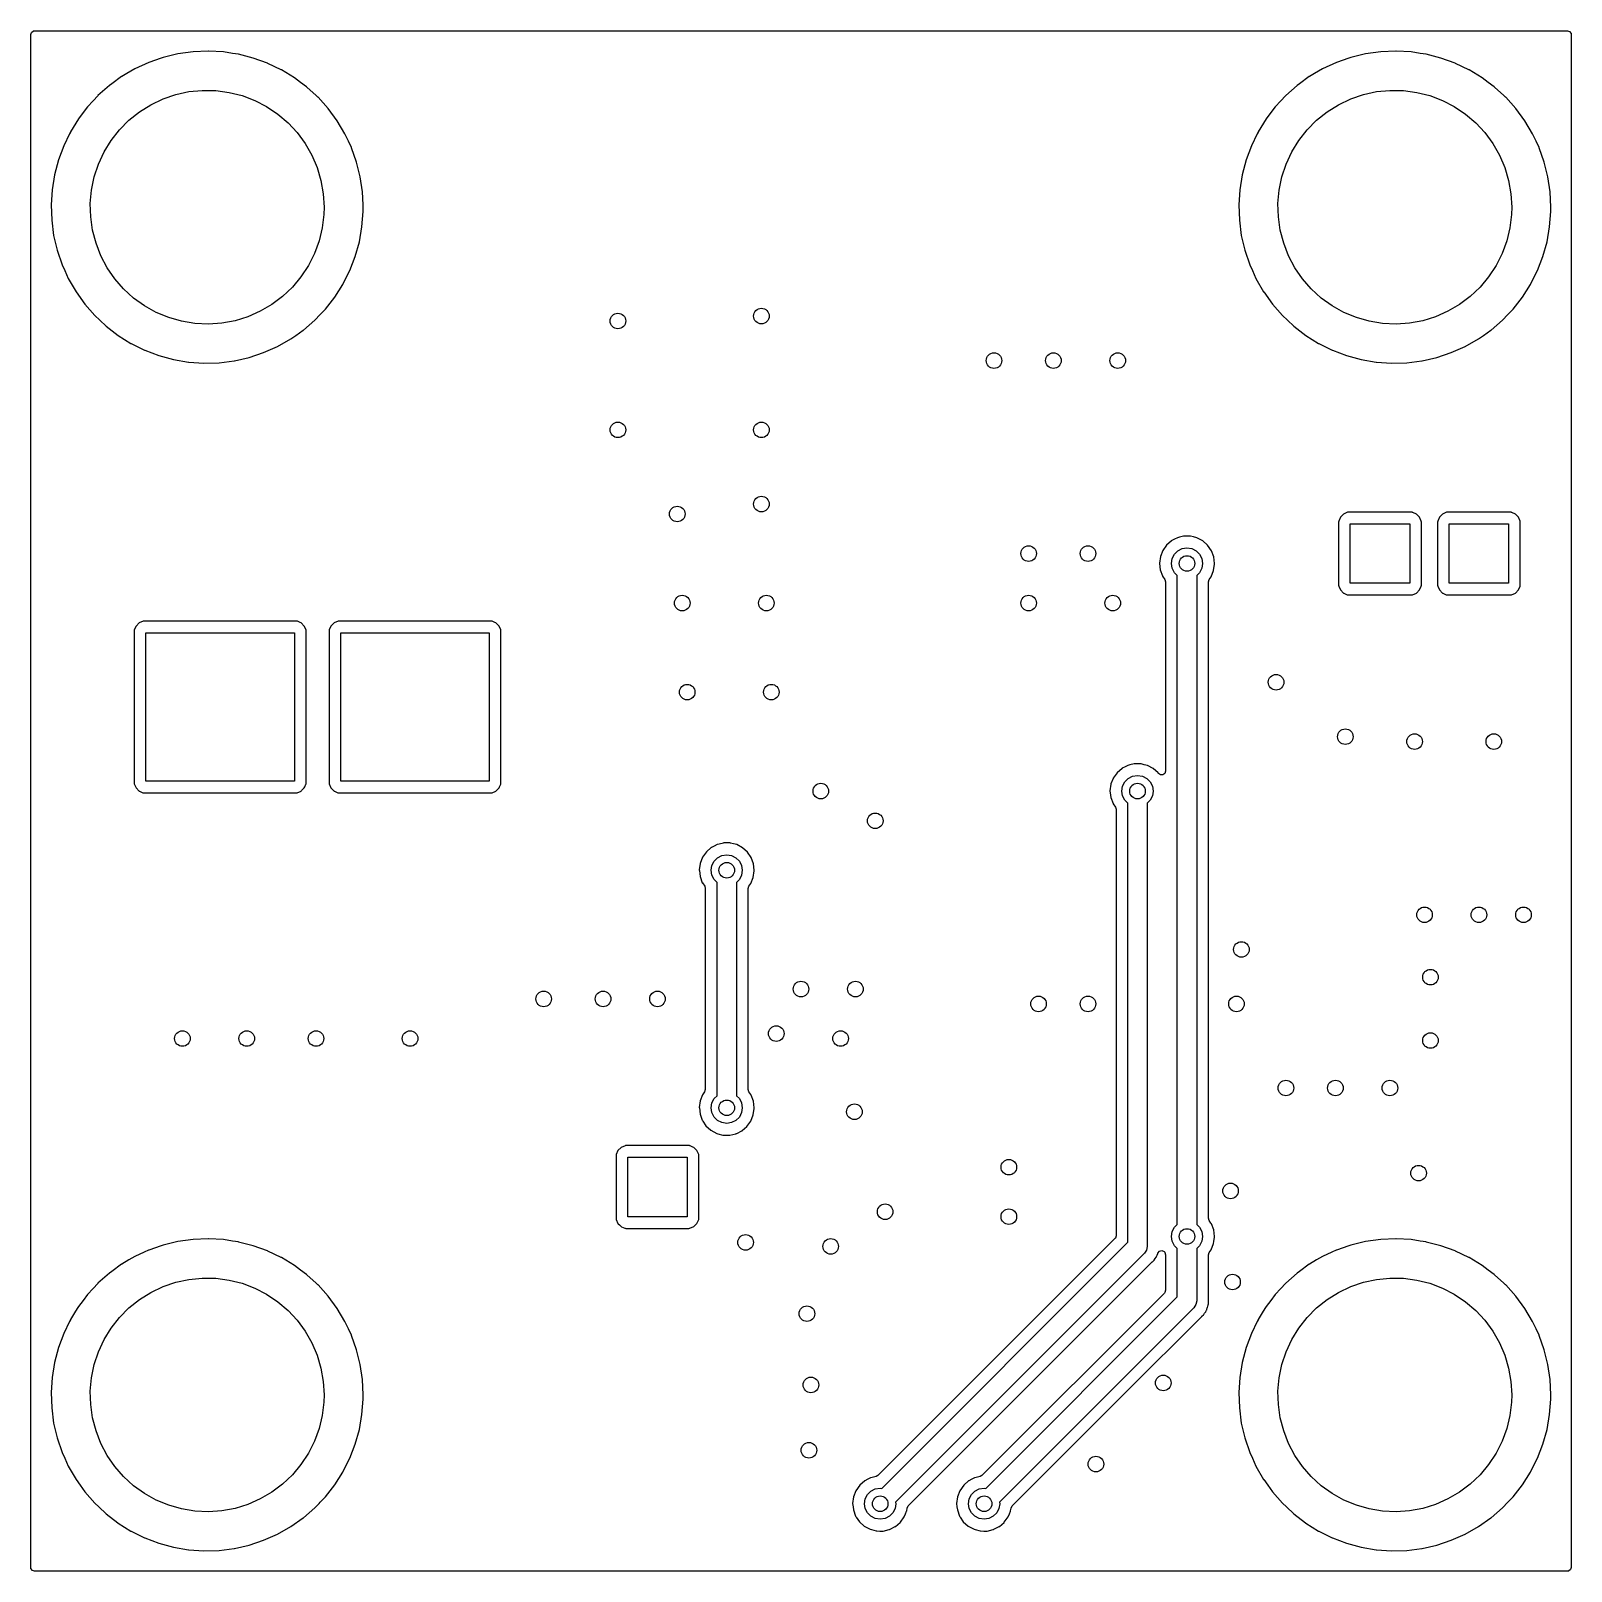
# Model space of a CAD drawing. Extents: x 0.02 to 1.58, y 0.02 to 1.58.
import ezdxf

# ---------------------------------------------------------------- set-up
doc = ezdxf.new("R2010")
doc.units = 0
doc.header["$MEASUREMENT"] = 0
doc.layers.add('BLACK', color=7, linetype='CONTINUOUS')

msp = doc.modelspace()

# ---------------------------------------------------------------- linework, layer by layer
at = {"layer": 'BLACK', "linetype": 'CONTINUOUS'}
for p, q in [((0.0218, 1.5743), (0.0226, 1.5766)), ((0.0218, 0.0257), (0.0218, 1.5743)), ((0.0226, 1.5766), (0.0245, 1.578)), ((0.0245, 1.578), (0.0257, 1.5782)), ((0.0257, 1.5782), (1.5743, 1.5782)), ((1.5743, 1.5782), (1.5766, 1.5774)), ((1.5766, 1.5774), (1.578, 1.5755)), ((1.578, 1.5755), (1.5782, 1.5743)), ((1.5782, 1.5743), (1.5782, 0.0257)), ((0.1857, 1.557), (0.1705, 1.5549)), ((0.2011, 1.5577), (0.1857, 1.557)), ((0.2012, 1.5577), (0.2011, 1.5577)), ((0.2164, 1.5568), (0.2012, 1.5577)), ((0.2012, 1.5577), (0.2012, 1.5577)), ((0.2165, 1.5568), (0.2164, 1.5568)), ((0.2164, 1.5568), (0.2164, 1.5568)), ((0.2166, 1.5568), (0.2165, 1.5568)), ((0.2255, 1.5554), (0.2166, 1.5568)), ((0.2166, 1.5568), (0.2166, 1.5568)), ((1.3857, 1.557), (1.3704, 1.5549)), ((1.4011, 1.5577), (1.3857, 1.557)), ((1.4012, 1.5577), (1.4011, 1.5577)), ((1.4164, 1.5568), (1.4012, 1.5577)), ((1.4012, 1.5577), (1.4012, 1.5577)), ((1.4165, 1.5568), (1.4164, 1.5568)), ((1.4164, 1.5568), (1.4164, 1.5568)), ((1.4166, 1.5568), (1.4165, 1.5568)), ((1.4255, 1.5554), (1.4166, 1.5568)), ((1.4166, 1.5568), (1.4166, 1.5568)), ((0.1409, 1.5462), (0.1269, 1.5397)), ((0.141, 1.5462), (0.1409, 1.5462)), ((0.1536, 1.5506), (0.141, 1.5462)), ((0.141, 1.5462), (0.141, 1.5462)), ((0.1555, 1.5513), (0.1536, 1.5506)), ((0.1556, 1.5513), (0.1555, 1.5513)), ((0.1662, 1.5539), (0.1556, 1.5513)), ((0.1556, 1.5513), (0.1556, 1.5513)), ((0.1705, 1.5549), (0.1662, 1.5539)), ((0.2317, 1.5545), (0.2255, 1.5554)), ((0.2318, 1.5545), (0.2317, 1.5545)), ((0.2465, 1.5507), (0.2318, 1.5545)), ((0.2466, 1.5506), (0.2465, 1.5507)), ((0.2465, 1.5507), (0.2465, 1.5507)), ((0.2611, 1.5454), (0.2466, 1.5506)), ((0.2612, 1.5453), (0.2611, 1.5454)), ((0.2749, 1.5388), (0.2612, 1.5453)), ((0.2612, 1.5453), (0.2612, 1.5453)), ((1.3409, 1.5462), (1.3269, 1.5397)), ((1.341, 1.5462), (1.3409, 1.5462)), ((1.3536, 1.5506), (1.341, 1.5462)), ((1.341, 1.5462), (1.341, 1.5462)), ((1.3555, 1.5513), (1.3536, 1.5506)), ((1.3556, 1.5513), (1.3555, 1.5513)), ((1.3662, 1.5539), (1.3556, 1.5513)), ((1.3556, 1.5513), (1.3556, 1.5513)), ((1.3704, 1.5549), (1.3662, 1.5539)), ((1.4317, 1.5545), (1.4255, 1.5554)), ((1.4318, 1.5545), (1.4317, 1.5545)), ((1.4465, 1.5507), (1.4318, 1.5545)), ((1.4466, 1.5506), (1.4465, 1.5507)), ((1.4465, 1.5507), (1.4465, 1.5507)), ((1.4611, 1.5454), (1.4466, 1.5506)), ((1.4612, 1.5453), (1.4611, 1.5454)), ((1.4749, 1.5388), (1.4612, 1.5453)), ((1.4612, 1.5453), (1.4612, 1.5453)), ((0.1136, 1.5319), (0.1037, 1.5247)), ((0.1137, 1.5319), (0.1136, 1.5319)), ((0.1136, 1.5319), (0.1136, 1.5319)), ((0.1189, 1.535), (0.1137, 1.532)), ((0.1137, 1.532), (0.1137, 1.532)), ((0.1137, 1.532), (0.1137, 1.5319)), ((0.1269, 1.5397), (0.1189, 1.535)), ((0.275, 1.5387), (0.2749, 1.5388)), ((0.2749, 1.5388), (0.2749, 1.5388)), ((0.2882, 1.5307), (0.275, 1.5387)), ((0.2883, 1.5307), (0.2882, 1.5307)), ((0.2943, 1.5261), (0.2883, 1.5307)), ((0.2883, 1.5307), (0.2883, 1.5307)), ((0.3005, 1.5215), (0.2943, 1.5261)), ((1.3136, 1.5319), (1.3037, 1.5247)), ((1.3137, 1.532), (1.3136, 1.5319)), ((1.3136, 1.5319), (1.3136, 1.5319)), ((1.3136, 1.5319), (1.3136, 1.5319)), ((1.3189, 1.535), (1.3137, 1.532)), ((1.3137, 1.532), (1.3137, 1.532)), ((1.3269, 1.5397), (1.3189, 1.535)), ((1.475, 1.5387), (1.4749, 1.5388)), ((1.4749, 1.5388), (1.4749, 1.5388)), ((1.4882, 1.5307), (1.475, 1.5387)), ((1.4883, 1.5307), (1.4882, 1.5307)), ((1.4943, 1.5261), (1.4883, 1.5307)), ((1.4883, 1.5307), (1.4883, 1.5307)), ((1.5005, 1.5215), (1.4943, 1.5261)), ((0.0896, 1.5126), (0.0847, 1.5073)), ((0.0897, 1.5127), (0.0896, 1.5126)), ((0.0896, 1.5126), (0.0896, 1.5126)), ((0.1012, 1.5229), (0.0897, 1.5127)), ((0.1037, 1.5247), (0.1012, 1.5229)), ((0.1554, 1.5093), (0.1682, 1.5138)), ((0.1682, 1.5138), (0.1815, 1.5167)), ((0.1815, 1.5167), (0.1951, 1.518)), ((0.1951, 1.518), (0.2087, 1.5178)), ((0.2087, 1.5178), (0.2221, 1.516)), ((0.2221, 1.516), (0.2353, 1.5127)), ((0.2353, 1.5127), (0.248, 1.5079)), ((0.3006, 1.5214), (0.3005, 1.5215)), ((0.3101, 1.5127), (0.3006, 1.5214)), ((0.3006, 1.5214), (0.3006, 1.5214)), ((0.3119, 1.5111), (0.3101, 1.5127)), ((0.312, 1.511), (0.3119, 1.5111)), ((0.3221, 1.4997), (0.312, 1.511)), ((1.2896, 1.5126), (1.2847, 1.5073)), ((1.2897, 1.5127), (1.2896, 1.5126)), ((1.2896, 1.5126), (1.2896, 1.5126)), ((1.3012, 1.5229), (1.2897, 1.5127)), ((1.3037, 1.5247), (1.3012, 1.5229)), ((1.3554, 1.5093), (1.3682, 1.5138)), ((1.3682, 1.5138), (1.3815, 1.5167)), ((1.3815, 1.5167), (1.395, 1.518)), ((1.395, 1.518), (1.4086, 1.5178)), ((1.4086, 1.5178), (1.4221, 1.516)), ((1.4221, 1.516), (1.4353, 1.5127)), ((1.4353, 1.5127), (1.448, 1.5079)), ((1.5006, 1.5214), (1.5005, 1.5215)), ((1.5101, 1.5127), (1.5006, 1.5214)), ((1.5006, 1.5214), (1.5006, 1.5214)), ((1.5119, 1.5111), (1.5101, 1.5127)), ((1.512, 1.511), (1.5119, 1.5111)), ((1.5221, 1.4997), (1.512, 1.511)), ((0.0791, 1.5013), (0.0718, 1.4916)), ((0.0792, 1.5014), (0.0791, 1.5013)), ((0.0791, 1.5013), (0.0791, 1.5013)), ((0.0847, 1.5073), (0.0792, 1.5014)), ((0.121, 1.4878), (0.1316, 1.4963)), ((0.1316, 1.4963), (0.1431, 1.5035)), ((0.1431, 1.5035), (0.1554, 1.5093)), ((0.248, 1.5079), (0.2601, 1.5017)), ((0.2601, 1.5017), (0.2714, 1.4941)), ((0.3222, 1.4997), (0.3221, 1.4997)), ((0.3221, 1.4997), (0.3221, 1.4997)), ((0.3223, 1.4996), (0.3222, 1.4997)), ((0.3313, 1.4873), (0.3223, 1.4996)), ((1.2791, 1.5013), (1.2718, 1.4916)), ((1.2792, 1.5014), (1.2791, 1.5013)), ((1.2791, 1.5013), (1.2791, 1.5013)), ((1.2847, 1.5073), (1.2792, 1.5014)), ((1.321, 1.4878), (1.3316, 1.4963)), ((1.3316, 1.4963), (1.3431, 1.5035)), ((1.3431, 1.5035), (1.3554, 1.5093)), ((1.448, 1.5079), (1.4601, 1.5017)), ((1.4601, 1.5017), (1.4714, 1.4941)), ((1.5222, 1.4997), (1.5221, 1.4997)), ((1.5221, 1.4997), (1.5221, 1.4997)), ((1.5223, 1.4996), (1.5222, 1.4997)), ((1.5313, 1.4873), (1.5223, 1.4996)), ((0.0699, 1.4891), (0.0618, 1.476)), ((0.0718, 1.4916), (0.0699, 1.4891)), ((0.1114, 1.4781), (0.121, 1.4878)), ((0.2714, 1.4941), (0.2817, 1.4852)), ((0.2817, 1.4852), (0.291, 1.4753)), ((0.3392, 1.474), (0.3313, 1.4873)), ((0.3313, 1.4873), (0.3313, 1.4873)), ((0.3313, 1.4873), (0.3313, 1.4873)), ((1.2699, 1.4891), (1.2618, 1.476)), ((1.2718, 1.4916), (1.2699, 1.4891)), ((1.3114, 1.4781), (1.321, 1.4878)), ((1.4714, 1.4941), (1.4817, 1.4852)), ((1.4817, 1.4852), (1.491, 1.4753)), ((1.5392, 1.474), (1.5313, 1.4873)), ((1.5313, 1.4873), (1.5313, 1.4873)), ((1.5313, 1.4873), (1.5313, 1.4873)), ((0.0609, 1.474), (0.0551, 1.4621)), ((0.0618, 1.4759), (0.0609, 1.474)), ((0.0618, 1.476), (0.0618, 1.4759)), ((0.0618, 1.4759), (0.0618, 1.4759)), ((0.0959, 1.4558), (0.103, 1.4674)), ((0.103, 1.4674), (0.1114, 1.4781)), ((0.291, 1.4753), (0.2991, 1.4643)), ((0.2991, 1.4643), (0.3058, 1.4525)), ((0.3427, 1.4667), (0.3392, 1.474)), ((0.3458, 1.4602), (0.3427, 1.4667)), ((1.2609, 1.474), (1.2551, 1.4621)), ((1.2618, 1.4759), (1.2609, 1.474)), ((1.2618, 1.476), (1.2618, 1.4759)), ((1.2618, 1.4759), (1.2618, 1.4759)), ((1.2959, 1.4558), (1.303, 1.4674)), ((1.303, 1.4674), (1.3114, 1.4781)), ((1.491, 1.4753), (1.4991, 1.4643)), ((1.4991, 1.4643), (1.5058, 1.4525)), ((1.5427, 1.4667), (1.5392, 1.474)), ((1.5457, 1.4602), (1.5427, 1.4667)), ((0.0497, 1.4477), (0.0458, 1.4328)), ((0.0551, 1.4621), (0.0497, 1.4477)), ((0.0902, 1.4435), (0.0959, 1.4558)), ((0.3058, 1.4525), (0.3111, 1.44)), ((0.3458, 1.4601), (0.3458, 1.4602)), ((0.3458, 1.4602), (0.3458, 1.4602)), ((0.351, 1.4456), (0.3458, 1.4601)), ((1.2497, 1.4477), (1.2458, 1.4328)), ((1.2551, 1.4621), (1.2497, 1.4477)), ((1.2902, 1.4435), (1.2959, 1.4558)), ((1.5058, 1.4525), (1.5111, 1.44)), ((1.5458, 1.4601), (1.5457, 1.4602)), ((1.5457, 1.4602), (1.5457, 1.4602)), ((1.551, 1.4456), (1.5458, 1.4601)), ((0.0458, 1.4328), (0.0433, 1.4176)), ((0.0859, 1.4306), (0.0902, 1.4435)), ((0.3111, 1.44), (0.315, 1.427)), ((0.3547, 1.4306), (0.351, 1.4456)), ((1.2458, 1.4328), (1.2433, 1.4176)), ((1.2859, 1.4306), (1.2902, 1.4435)), ((1.5111, 1.44), (1.515, 1.427)), ((1.5547, 1.4306), (1.551, 1.4456)), ((0.0433, 1.4176), (0.0423, 1.4022)), ((0.0819, 1.4037), (0.0832, 1.4172)), ((0.0832, 1.4172), (0.0859, 1.4306)), ((0.315, 1.427), (0.3173, 1.4136)), ((0.3569, 1.4154), (0.3547, 1.4306)), ((1.2433, 1.4176), (1.2423, 1.4022)), ((1.2819, 1.4037), (1.2832, 1.4172)), ((1.2832, 1.4172), (1.2859, 1.4306)), ((1.515, 1.427), (1.5173, 1.4136)), ((1.5569, 1.4154), (1.5547, 1.4306)), ((0.0423, 1.4022), (0.0429, 1.3868)), ((0.0823, 1.3901), (0.0819, 1.4037)), ((0.3173, 1.4136), (0.3181, 1.4)), ((0.3576, 1.4022), (0.3569, 1.4154)), ((0.3577, 1.4), (0.3576, 1.4022)), ((1.2423, 1.4022), (1.2429, 1.3868)), ((1.2823, 1.3901), (1.2819, 1.4037)), ((1.5173, 1.4136), (1.5181, 1.4)), ((1.5577, 1.4), (1.5569, 1.4154)), ((0.0429, 1.3868), (0.0449, 1.3715)), ((0.0842, 1.3766), (0.0823, 1.3901)), ((0.3179, 1.3926), (0.3162, 1.3791)), ((0.3181, 1.4), (0.3179, 1.3926)), ((0.3564, 1.3802), (0.3576, 1.3956)), ((0.3576, 1.3956), (0.3577, 1.4)), ((1.2429, 1.3868), (1.2449, 1.3715)), ((1.2842, 1.3766), (1.2823, 1.3901)), ((1.5179, 1.3926), (1.5162, 1.3791)), ((1.5181, 1.4), (1.5179, 1.3926)), ((1.5564, 1.3802), (1.5576, 1.3956)), ((1.5576, 1.3956), (1.5577, 1.4)), ((0.0449, 1.3715), (0.0484, 1.3565)), ((0.0877, 1.3635), (0.0842, 1.3766)), ((0.3162, 1.3791), (0.3131, 1.3659)), ((0.3538, 1.3651), (0.3564, 1.3802)), ((1.2449, 1.3715), (1.2484, 1.3565)), ((1.2877, 1.3635), (1.2842, 1.3766)), ((1.5162, 1.3791), (1.5131, 1.3659)), ((1.5538, 1.3651), (1.5564, 1.3802)), ((0.0484, 1.3565), (0.0534, 1.3419)), ((0.0926, 1.3508), (0.0877, 1.3635)), ((0.3131, 1.3659), (0.3084, 1.3531)), ((0.3496, 1.3502), (0.3538, 1.3651)), ((1.2484, 1.3565), (1.2534, 1.3419)), ((1.2926, 1.3508), (1.2877, 1.3635)), ((1.5131, 1.3659), (1.5084, 1.3531)), ((1.5496, 1.3502), (1.5538, 1.3651)), ((0.0534, 1.3419), (0.0534, 1.3419)), ((0.0534, 1.3419), (0.0534, 1.3419)), ((0.0534, 1.3419), (0.0561, 1.3359)), ((0.099, 1.3388), (0.0926, 1.3508)), ((0.1067, 1.3276), (0.099, 1.3388)), ((0.3023, 1.3409), (0.2948, 1.3296)), ((0.3084, 1.3531), (0.3023, 1.3409)), ((0.3441, 1.3359), (0.3496, 1.3502)), ((1.2534, 1.3419), (1.2534, 1.3419)), ((1.2534, 1.3419), (1.2534, 1.3419)), ((1.2534, 1.3419), (1.2562, 1.3359)), ((1.299, 1.3388), (1.2926, 1.3508)), ((1.3067, 1.3276), (1.299, 1.3388)), ((1.5023, 1.3409), (1.4948, 1.3296)), ((1.5084, 1.3531), (1.5023, 1.3409)), ((1.5441, 1.3359), (1.5496, 1.3502)), ((0.0561, 1.3359), (0.0597, 1.3279)), ((0.0597, 1.3279), (0.0675, 1.3146)), ((0.1156, 1.3174), (0.1067, 1.3276)), ((0.2948, 1.3296), (0.2861, 1.3192)), ((0.3371, 1.3221), (0.3441, 1.3359)), ((1.2562, 1.3359), (1.2597, 1.3279)), ((1.2597, 1.3279), (1.2674, 1.3146)), ((1.3156, 1.3174), (1.3067, 1.3276)), ((1.4948, 1.3296), (1.4861, 1.3192)), ((1.5371, 1.3221), (1.5441, 1.3359)), ((0.0675, 1.3146), (0.0675, 1.3145)), ((0.0675, 1.3145), (0.0675, 1.3145)), ((0.0675, 1.3145), (0.0764, 1.3021)), ((0.1257, 1.3082), (0.1156, 1.3174)), ((0.1367, 1.3003), (0.1257, 1.3082)), ((0.2762, 1.3098), (0.2654, 1.3016)), ((0.2861, 1.3192), (0.2762, 1.3098)), ((0.3194, 1.297), (0.3289, 1.3091)), ((0.3289, 1.3092), (0.3371, 1.322)), ((0.3289, 1.3091), (0.3289, 1.3092)), ((0.3289, 1.3092), (0.3289, 1.3092)), ((0.3371, 1.322), (0.3371, 1.3221)), ((0.3371, 1.322), (0.3371, 1.322)), ((1.2674, 1.3146), (1.2675, 1.3145)), ((1.2675, 1.3145), (1.2675, 1.3145)), ((1.2675, 1.3145), (1.2764, 1.3021)), ((1.3257, 1.3082), (1.3156, 1.3174)), ((1.3367, 1.3003), (1.3257, 1.3082)), ((1.4762, 1.3098), (1.4654, 1.3016)), ((1.4861, 1.3192), (1.4762, 1.3098)), ((1.5194, 1.297), (1.5289, 1.3091)), ((1.5289, 1.3092), (1.5371, 1.322)), ((1.5289, 1.3091), (1.5289, 1.3092)), ((1.5289, 1.3092), (1.5289, 1.3092)), ((1.5371, 1.322), (1.5371, 1.3221)), ((1.5371, 1.322), (1.5371, 1.322)), ((0.0764, 1.3021), (0.0764, 1.302)), ((0.0764, 1.302), (0.0866, 1.2905)), ((0.1486, 1.2937), (0.1367, 1.3003)), ((0.1612, 1.2885), (0.1486, 1.2937)), ((0.2536, 1.2948), (0.2412, 1.2893)), ((0.2654, 1.3016), (0.2536, 1.2948)), ((0.3141, 1.2914), (0.3194, 1.297)), ((1.2764, 1.3021), (1.2764, 1.302)), ((1.2764, 1.302), (1.2866, 1.2905)), ((1.3486, 1.2937), (1.3367, 1.3003)), ((1.3612, 1.2885), (1.3486, 1.2937)), ((1.4536, 1.2948), (1.4412, 1.2893)), ((1.4654, 1.3016), (1.4536, 1.2948)), ((1.5141, 1.2914), (1.5194, 1.297)), ((0.0866, 1.2905), (0.0866, 1.2904)), ((0.0866, 1.2904), (0.0866, 1.2904)), ((0.0866, 1.2904), (0.0914, 1.2859)), ((0.0914, 1.2859), (0.0978, 1.2799)), ((0.0978, 1.2799), (0.11, 1.2705)), ((0.1742, 1.2847), (0.1612, 1.2885)), ((0.1877, 1.2825), (0.1742, 1.2847)), ((0.2012, 1.2819), (0.1877, 1.2825)), ((0.2148, 1.2828), (0.2012, 1.2819)), ((0.2282, 1.2853), (0.2148, 1.2828)), ((0.2412, 1.2893), (0.2282, 1.2853)), ((0.2972, 1.2758), (0.3087, 1.2857)), ((0.3087, 1.2858), (0.3088, 1.2859)), ((0.3087, 1.2857), (0.3087, 1.2858)), ((0.3087, 1.2857), (0.3087, 1.2857)), ((0.3088, 1.2859), (0.3141, 1.2914)), ((0.3088, 1.2859), (0.3088, 1.2859)), ((1.2866, 1.2905), (1.2866, 1.2904)), ((1.2866, 1.2904), (1.2866, 1.2904)), ((1.2866, 1.2904), (1.2914, 1.2859)), ((1.2914, 1.2859), (1.2978, 1.2799)), ((1.2978, 1.2799), (1.31, 1.2705)), ((1.3742, 1.2847), (1.3612, 1.2885)), ((1.3877, 1.2825), (1.3742, 1.2847)), ((1.4012, 1.2819), (1.3877, 1.2825)), ((1.4148, 1.2828), (1.4012, 1.2819)), ((1.4282, 1.2853), (1.4148, 1.2828)), ((1.4412, 1.2893), (1.4282, 1.2853)), ((1.4972, 1.2758), (1.5087, 1.2857)), ((1.5087, 1.2857), (1.5088, 1.2858)), ((1.5087, 1.2857), (1.5087, 1.2857)), ((1.5088, 1.2859), (1.5141, 1.2914)), ((1.5088, 1.2858), (1.5088, 1.2859)), ((1.5088, 1.2859), (1.5088, 1.2859)), ((0.11, 1.2705), (0.1101, 1.2705)), ((0.1101, 1.2705), (0.123, 1.2624)), ((0.123, 1.2624), (0.123, 1.2624)), ((0.123, 1.2624), (0.1231, 1.2624)), ((0.1231, 1.2624), (0.1232, 1.2623)), ((0.1232, 1.2623), (0.1232, 1.2623)), ((0.1232, 1.2623), (0.1368, 1.2555)), ((0.2711, 1.2592), (0.2845, 1.2669)), ((0.2845, 1.2669), (0.2897, 1.2705)), ((0.2897, 1.2705), (0.297, 1.2757)), ((0.297, 1.2757), (0.2971, 1.2757)), ((0.2971, 1.2757), (0.2972, 1.2758)), ((0.2972, 1.2758), (0.2972, 1.2758)), ((1.31, 1.2705), (1.3101, 1.2705)), ((1.3101, 1.2705), (1.323, 1.2624)), ((1.323, 1.2624), (1.323, 1.2624)), ((1.323, 1.2624), (1.3231, 1.2624)), ((1.3231, 1.2624), (1.3232, 1.2623)), ((1.3232, 1.2623), (1.3232, 1.2623)), ((1.3232, 1.2623), (1.3368, 1.2555)), ((1.4711, 1.2592), (1.4845, 1.2669)), ((1.4845, 1.2669), (1.4897, 1.2705)), ((1.4897, 1.2705), (1.497, 1.2757)), ((1.497, 1.2757), (1.4971, 1.2757)), ((1.4971, 1.2757), (1.4972, 1.2758)), ((1.4972, 1.2758), (1.4972, 1.2758)), ((0.1368, 1.2555), (0.1369, 1.2555)), ((0.1369, 1.2555), (0.1513, 1.25)), ((0.1513, 1.25), (0.1661, 1.246)), ((0.1661, 1.246), (0.1813, 1.2434)), ((0.2275, 1.2447), (0.2423, 1.2481)), ((0.2423, 1.2481), (0.2423, 1.2481)), ((0.2423, 1.2481), (0.2424, 1.2481)), ((0.2424, 1.2481), (0.257, 1.253)), ((0.257, 1.253), (0.2711, 1.2592)), ((1.3368, 1.2555), (1.3369, 1.2555)), ((1.3369, 1.2555), (1.3513, 1.25)), ((1.3513, 1.25), (1.3661, 1.246)), ((1.3661, 1.246), (1.3813, 1.2434)), ((1.4275, 1.2447), (1.4423, 1.2481)), ((1.4423, 1.2481), (1.4423, 1.2481)), ((1.4423, 1.2481), (1.4424, 1.2481)), ((1.4424, 1.2481), (1.457, 1.253)), ((1.457, 1.253), (1.4711, 1.2592)), ((0.1813, 1.2434), (0.1814, 1.2434)), ((0.1814, 1.2434), (0.1814, 1.2434)), ((0.1814, 1.2434), (0.1966, 1.2424)), ((0.1966, 1.2424), (0.1966, 1.2424)), ((0.1966, 1.2424), (0.1967, 1.2423)), ((0.1967, 1.2423), (0.1968, 1.2424)), ((0.1968, 1.2424), (0.212, 1.2428)), ((0.1968, 1.2424), (0.1968, 1.2424)), ((0.212, 1.2428), (0.212, 1.2428)), ((0.212, 1.2428), (0.2121, 1.2428)), ((0.2121, 1.2428), (0.2274, 1.2447)), ((0.2274, 1.2447), (0.2275, 1.2447)), ((0.2275, 1.2447), (0.2275, 1.2447)), ((1.3813, 1.2434), (1.3814, 1.2434)), ((1.3814, 1.2434), (1.3814, 1.2434)), ((1.3814, 1.2434), (1.3966, 1.2424)), ((1.3966, 1.2424), (1.3966, 1.2424)), ((1.3966, 1.2424), (1.3967, 1.2423)), ((1.3967, 1.2423), (1.3968, 1.2424)), ((1.3968, 1.2424), (1.412, 1.2428)), ((1.3968, 1.2424), (1.3968, 1.2424)), ((1.412, 1.2428), (1.412, 1.2428)), ((1.412, 1.2428), (1.4121, 1.2428)), ((1.4121, 1.2428), (1.4274, 1.2447)), ((1.4274, 1.2447), (1.4275, 1.2447)), ((1.4275, 1.2447), (1.4275, 1.2447)), ((1.3482, 1.0899), (1.3451, 1.0868)), ((1.3522, 1.0917), (1.3482, 1.0899)), ((1.3525, 1.0917), (1.3522, 1.0917)), ((1.3526, 1.0917), (1.3525, 1.0917)), ((1.3525, 1.0917), (1.3525, 1.0917)), ((1.3532, 1.0918), (1.3526, 1.0917)), ((1.4168, 1.0918), (1.3532, 1.0918)), ((1.4169, 1.0918), (1.4168, 1.0918)), ((1.4172, 1.0918), (1.4169, 1.0918)), ((1.4169, 1.0918), (1.4169, 1.0918)), ((1.4178, 1.0917), (1.4172, 1.0918)), ((1.418, 1.0916), (1.4178, 1.0917)), ((1.4206, 1.0904), (1.418, 1.0916)), ((1.418, 1.0916), (1.418, 1.0916)), ((1.4218, 1.0899), (1.4206, 1.0904)), ((1.4249, 1.0868), (1.4218, 1.0899)), ((1.4482, 1.0899), (1.4451, 1.0868)), ((1.4522, 1.0917), (1.4482, 1.0899)), ((1.4525, 1.0917), (1.4522, 1.0917)), ((1.4526, 1.0917), (1.4525, 1.0917)), ((1.4525, 1.0917), (1.4525, 1.0917)), ((1.4532, 1.0918), (1.4526, 1.0917)), ((1.5168, 1.0918), (1.4532, 1.0918)), ((1.5169, 1.0918), (1.5168, 1.0918)), ((1.5172, 1.0918), (1.5169, 1.0918)), ((1.5169, 1.0918), (1.5169, 1.0918)), ((1.5178, 1.0917), (1.5172, 1.0918)), ((1.518, 1.0916), (1.5178, 1.0917)), ((1.5207, 1.0904), (1.518, 1.0916)), ((1.518, 1.0916), (1.518, 1.0916)), ((1.5218, 1.0899), (1.5207, 1.0904)), ((1.5249, 1.0868), (1.5218, 1.0899)), ((1.3433, 1.0828), (1.3432, 1.0818)), ((1.3432, 1.0818), (1.3432, 1.0182)), ((1.3451, 1.0868), (1.3433, 1.0828)), ((1.355, 1.02), (1.355, 1.08)), ((1.355, 1.08), (1.415, 1.08)), ((1.415, 1.08), (1.415, 1.02)), ((1.4267, 1.0828), (1.4249, 1.0868)), ((1.4268, 1.0818), (1.4267, 1.0828)), ((1.4268, 1.0182), (1.4268, 1.0818)), ((1.4433, 1.0828), (1.4432, 1.0818)), ((1.4432, 1.0818), (1.4432, 1.0182)), ((1.4451, 1.0868), (1.4433, 1.0828)), ((1.455, 1.02), (1.455, 1.08)), ((1.455, 1.08), (1.515, 1.08)), ((1.515, 1.08), (1.515, 1.02)), ((1.5267, 1.0828), (1.5249, 1.0868)), ((1.5268, 1.0818), (1.5267, 1.0828)), ((1.5268, 1.0182), (1.5268, 1.0818)), ((1.1693, 1.0586), (1.1655, 1.0531)), ((1.1744, 1.063), (1.1693, 1.0586)), ((1.1746, 1.0631), (1.1744, 1.063)), ((1.1773, 1.0645), (1.1746, 1.0631)), ((1.1746, 1.0631), (1.1746, 1.0631)), ((1.1803, 1.066), (1.1773, 1.0645)), ((1.1824, 1.0665), (1.1803, 1.066)), ((1.1866, 1.0675), (1.1824, 1.0665)), ((1.1868, 1.0676), (1.1866, 1.0675)), ((1.1866, 1.0675), (1.1866, 1.0675)), ((1.187, 1.0676), (1.1868, 1.0676)), ((1.1901, 1.0676), (1.187, 1.0676)), ((1.187, 1.0676), (1.187, 1.0676)), ((1.1935, 1.0676), (1.1901, 1.0676)), ((1.1937, 1.0675), (1.1935, 1.0676)), ((1.1967, 1.0668), (1.1937, 1.0675)), ((1.1937, 1.0675), (1.1937, 1.0675)), ((1.2, 1.0659), (1.1967, 1.0668)), ((1.2059, 1.0628), (1.2, 1.0659)), ((1.2108, 1.0584), (1.2059, 1.0628)), ((1.2146, 1.0529), (1.2108, 1.0584)), ((1.1631, 1.0469), (1.1622, 1.0403)), ((1.1655, 1.0531), (1.1631, 1.0469)), ((1.1743, 1.04), (1.175, 1.0449)), ((1.175, 1.0449), (1.1773, 1.0493)), ((1.1773, 1.0493), (1.1807, 1.0527)), ((1.1807, 1.0527), (1.1851, 1.055)), ((1.1851, 1.055), (1.19, 1.0557)), ((1.19, 1.0557), (1.1949, 1.055)), ((1.1949, 1.055), (1.1993, 1.0527)), ((1.1993, 1.0527), (1.2027, 1.0493)), ((1.2027, 1.0493), (1.205, 1.0449)), ((1.205, 1.0449), (1.2058, 1.04)), ((1.217, 1.0466), (1.2146, 1.0529)), ((1.2178, 1.04), (1.217, 1.0466)), ((1.1622, 1.0403), (1.1623, 1.0401)), ((1.1623, 1.0401), (1.1623, 1.0401)), ((1.1623, 1.0401), (1.1623, 1.0399)), ((1.1623, 1.0399), (1.1629, 1.0337)), ((1.1629, 1.0337), (1.1652, 1.0274)), ((1.1652, 1.0274), (1.1654, 1.0272)), ((1.175, 1.0351), (1.1743, 1.04)), ((1.1773, 1.0307), (1.175, 1.0351)), ((1.1802, 1.0278), (1.1773, 1.0307)), ((1.1802, 0.3722), (1.1802, 1.0278)), ((1.2027, 1.0307), (1.1998, 1.0278)), ((1.1998, 1.0278), (1.1998, 0.3722)), ((1.205, 1.0351), (1.2027, 1.0307)), ((1.2058, 1.04), (1.205, 1.0351)), ((1.2143, 1.0266), (1.2168, 1.0328)), ((1.2168, 1.0328), (1.2178, 1.0394)), ((1.2178, 1.0394), (1.2178, 1.04)), ((1.1654, 1.0272), (1.1677, 1.0238)), ((1.1677, 1.0238), (1.1683, 1.0216)), ((1.1683, 1.0216), (1.1683, 0.83)), ((1.2117, 1.0216), (1.2124, 1.0239)), ((1.2117, 0.3784), (1.2117, 1.0216)), ((1.2124, 1.0239), (1.2143, 1.0266)), ((1.3432, 1.0182), (1.3433, 1.0172)), ((1.3433, 1.0172), (1.3451, 1.0132)), ((1.3451, 1.0132), (1.3482, 1.0101)), ((1.415, 1.02), (1.355, 1.02)), ((1.4218, 1.0101), (1.4249, 1.0132)), ((1.4249, 1.0132), (1.4267, 1.0172)), ((1.4267, 1.0172), (1.4268, 1.0182)), ((1.4432, 1.0182), (1.4433, 1.0172)), ((1.4433, 1.0172), (1.4451, 1.0132)), ((1.4451, 1.0132), (1.4482, 1.0101)), ((1.515, 1.02), (1.455, 1.02)), ((1.5218, 1.0101), (1.5249, 1.0132)), ((1.5249, 1.0132), (1.5267, 1.0172)), ((1.5267, 1.0172), (1.5268, 1.0182)), ((1.3482, 1.0101), (1.3485, 1.0099)), ((1.3485, 1.0099), (1.352, 1.0084)), ((1.352, 1.0084), (1.352, 1.0084)), ((1.352, 1.0084), (1.3522, 1.0083)), ((1.3522, 1.0083), (1.3525, 1.0083)), ((1.3525, 1.0083), (1.3531, 1.0082)), ((1.3531, 1.0082), (1.3532, 1.0082)), ((1.3532, 1.0082), (1.4168, 1.0082)), ((1.4168, 1.0082), (1.4175, 1.0083)), ((1.4175, 1.0083), (1.4175, 1.0083)), ((1.4175, 1.0083), (1.4175, 1.0083)), ((1.4175, 1.0083), (1.4178, 1.0083)), ((1.4178, 1.0083), (1.4218, 1.0101)), ((1.4482, 1.0101), (1.4485, 1.0099)), ((1.4485, 1.0099), (1.452, 1.0084)), ((1.452, 1.0084), (1.452, 1.0084)), ((1.452, 1.0084), (1.4522, 1.0083)), ((1.4522, 1.0083), (1.4525, 1.0083)), ((1.4525, 1.0083), (1.4531, 1.0082)), ((1.4531, 1.0082), (1.4532, 1.0082)), ((1.4532, 1.0082), (1.5168, 1.0082)), ((1.5168, 1.0082), (1.5175, 1.0083)), ((1.5175, 1.0083), (1.5175, 1.0083)), ((1.5175, 1.0083), (1.5175, 1.0083)), ((1.5175, 1.0083), (1.5178, 1.0083)), ((1.5178, 1.0083), (1.5218, 1.0101)), ((0.1354, 0.9817), (0.1313, 0.9799)), ((0.1357, 0.9817), (0.1354, 0.9817)), ((0.1364, 0.9818), (0.1357, 0.9818)), ((0.1357, 0.9818), (0.1357, 0.9817)), ((0.1357, 0.9817), (0.1357, 0.9817)), ((0.2899, 0.9818), (0.1364, 0.9818)), ((0.29, 0.9818), (0.2899, 0.9818)), ((0.2904, 0.9818), (0.29, 0.9818)), ((0.29, 0.9818), (0.29, 0.9818)), ((0.2909, 0.9817), (0.2904, 0.9818)), ((0.2912, 0.9816), (0.2909, 0.9817)), ((0.2938, 0.9804), (0.2912, 0.9816)), ((0.2912, 0.9816), (0.2912, 0.9816)), ((0.3322, 0.9817), (0.3282, 0.9799)), ((0.3325, 0.9817), (0.3322, 0.9817)), ((0.3326, 0.9818), (0.3325, 0.9817)), ((0.3325, 0.9817), (0.3325, 0.9817)), ((0.3332, 0.9818), (0.3326, 0.9818)), ((0.4868, 0.9818), (0.3332, 0.9818)), ((0.4869, 0.9818), (0.4868, 0.9818)), ((0.4872, 0.9818), (0.4869, 0.9818)), ((0.4869, 0.9818), (0.4869, 0.9818)), ((0.4878, 0.9817), (0.4872, 0.9818)), ((0.488, 0.9816), (0.4878, 0.9817)), ((0.4907, 0.9804), (0.488, 0.9816)), ((0.488, 0.9816), (0.488, 0.9816)), ((0.1264, 0.9728), (0.1263, 0.9718)), ((0.1263, 0.9718), (0.1263, 0.8182)), ((0.1282, 0.9768), (0.1264, 0.9728)), ((0.1313, 0.9799), (0.1282, 0.9768)), ((0.1381, 0.82), (0.1381, 0.97)), ((0.1381, 0.97), (0.2882, 0.97)), ((0.2882, 0.97), (0.2882, 0.82)), ((0.2949, 0.9799), (0.2938, 0.9804)), ((0.2981, 0.9768), (0.2949, 0.9799)), ((0.2999, 0.9728), (0.2981, 0.9768)), ((0.3, 0.9718), (0.2999, 0.9728)), ((0.3, 0.8182), (0.3, 0.9718)), ((0.3233, 0.9728), (0.3232, 0.9718)), ((0.3232, 0.9718), (0.3232, 0.8182)), ((0.3251, 0.9768), (0.3233, 0.9728)), ((0.3282, 0.9799), (0.3251, 0.9768)), ((0.335, 0.82), (0.335, 0.97)), ((0.335, 0.97), (0.485, 0.97)), ((0.485, 0.97), (0.485, 0.82)), ((0.4918, 0.9799), (0.4907, 0.9804)), ((0.4949, 0.9768), (0.4918, 0.9799)), ((0.4967, 0.9728), (0.4949, 0.9768)), ((0.4968, 0.9718), (0.4967, 0.9728)), ((0.4968, 0.8182), (0.4968, 0.9718)), ((1.1194, 0.8286), (1.1155, 0.8231)), ((1.1244, 0.833), (1.1194, 0.8286)), ((1.1246, 0.8331), (1.1244, 0.833)), ((1.1274, 0.8345), (1.1246, 0.8331)), ((1.1246, 0.8331), (1.1246, 0.8331)), ((1.1303, 0.836), (1.1274, 0.8345)), ((1.1323, 0.8365), (1.1303, 0.836)), ((1.1307, 0.8227), (1.1351, 0.825)), ((1.1366, 0.8375), (1.1323, 0.8365)), ((1.1351, 0.825), (1.14, 0.8257)), ((1.1368, 0.8376), (1.1366, 0.8375)), ((1.1366, 0.8375), (1.1366, 0.8375)), ((1.137, 0.8376), (1.1368, 0.8376)), ((1.1401, 0.8376), (1.137, 0.8376)), ((1.137, 0.8376), (1.137, 0.8376)), ((1.14, 0.8257), (1.1449, 0.825)), ((1.1435, 0.8376), (1.1401, 0.8376)), ((1.1437, 0.8375), (1.1435, 0.8376)), ((1.1467, 0.8367), (1.1437, 0.8375)), ((1.1437, 0.8375), (1.1437, 0.8375)), ((1.1449, 0.825), (1.1493, 0.8227)), ((1.15, 0.8359), (1.1467, 0.8367)), ((1.1559, 0.8328), (1.15, 0.8359)), ((1.1608, 0.8284), (1.1559, 0.8328)), ((1.161, 0.8282), (1.1608, 0.8284)), ((1.1612, 0.8278), (1.161, 0.8282)), ((1.1632, 0.8263), (1.1612, 0.8278)), ((1.1656, 0.8263), (1.1632, 0.8263)), ((1.1676, 0.8277), (1.1656, 0.8263)), ((1.1683, 0.83), (1.1676, 0.8277)), ((0.1263, 0.8182), (0.1264, 0.8172)), ((0.1264, 0.8172), (0.1282, 0.8132)), ((0.1282, 0.8132), (0.1313, 0.8101)), ((0.1313, 0.8101), (0.1317, 0.8099)), ((0.1317, 0.8099), (0.1351, 0.8084)), ((0.2882, 0.82), (0.1381, 0.82)), ((0.2909, 0.8083), (0.295, 0.8101)), ((0.295, 0.8101), (0.2954, 0.8105)), ((0.2954, 0.8105), (0.2978, 0.8129)), ((0.2978, 0.8129), (0.2981, 0.8132)), ((0.2981, 0.8132), (0.2986, 0.8143)), ((0.2986, 0.8143), (0.2997, 0.817)), ((0.2997, 0.817), (0.2999, 0.8172)), ((0.2997, 0.817), (0.2997, 0.817)), ((0.2999, 0.8172), (0.3, 0.8182)), ((0.3232, 0.8182), (0.3233, 0.8172)), ((0.3233, 0.8172), (0.3251, 0.8132)), ((0.3251, 0.8132), (0.3282, 0.8101)), ((0.3282, 0.8101), (0.3285, 0.8099)), ((0.3285, 0.8099), (0.332, 0.8084)), ((0.485, 0.82), (0.335, 0.82)), ((0.4878, 0.8083), (0.4918, 0.8101)), ((0.4918, 0.8101), (0.4923, 0.8105)), ((0.4923, 0.8105), (0.4947, 0.8129)), ((0.4947, 0.8129), (0.4949, 0.8132)), ((0.4949, 0.8132), (0.4954, 0.8143)), ((0.4954, 0.8143), (0.4966, 0.817)), ((0.4966, 0.817), (0.4967, 0.8172)), ((0.4966, 0.817), (0.4966, 0.817)), ((0.4967, 0.8172), (0.4968, 0.8182)), ((1.1131, 0.8169), (1.1122, 0.8103)), ((1.1122, 0.8103), (1.1122, 0.8101)), ((1.1122, 0.8101), (1.1122, 0.8101)), ((1.1122, 0.8101), (1.1124, 0.8082)), ((1.1132, 0.8172), (1.1131, 0.8169)), ((1.1154, 0.8229), (1.1132, 0.8172)), ((1.1155, 0.8231), (1.1154, 0.8229)), ((1.1242, 0.81), (1.125, 0.8149)), ((1.125, 0.8051), (1.1242, 0.81)), ((1.125, 0.8149), (1.1273, 0.8193)), ((1.1273, 0.8193), (1.1307, 0.8227)), ((1.1493, 0.8227), (1.1527, 0.8193)), ((1.1527, 0.8193), (1.155, 0.8149)), ((1.155, 0.8149), (1.1558, 0.81)), ((1.1558, 0.81), (1.155, 0.8051)), ((0.1351, 0.8084), (0.1351, 0.8084)), ((0.1351, 0.8084), (0.1354, 0.8083)), ((0.1354, 0.8083), (0.1357, 0.8083)), ((0.1357, 0.8083), (0.1363, 0.8082)), ((0.1363, 0.8082), (0.1364, 0.8082)), ((0.1364, 0.8082), (0.2899, 0.8082)), ((0.2899, 0.8082), (0.2906, 0.8083)), ((0.2906, 0.8083), (0.2906, 0.8083)), ((0.2906, 0.8083), (0.2906, 0.8083)), ((0.2906, 0.8083), (0.2909, 0.8083)), ((0.332, 0.8084), (0.332, 0.8084)), ((0.332, 0.8084), (0.3322, 0.8083)), ((0.3322, 0.8083), (0.3325, 0.8083)), ((0.3325, 0.8083), (0.3331, 0.8082)), ((0.3331, 0.8082), (0.3332, 0.8082)), ((0.3332, 0.8082), (0.4868, 0.8082)), ((0.4868, 0.8082), (0.4875, 0.8083)), ((0.4875, 0.8083), (0.4875, 0.8083)), ((0.4875, 0.8083), (0.4875, 0.8083)), ((0.4875, 0.8083), (0.4878, 0.8083)), ((1.1124, 0.8082), (1.113, 0.8037)), ((1.113, 0.8037), (1.1153, 0.7974)), ((1.1153, 0.7974), (1.1154, 0.7972)), ((1.1154, 0.7972), (1.1177, 0.7938)), ((1.1177, 0.7938), (1.1183, 0.7916)), ((1.1273, 0.8007), (1.125, 0.8051)), ((1.1302, 0.7978), (1.1273, 0.8007)), ((1.1302, 0.3541), (1.1302, 0.7978)), ((1.1527, 0.8007), (1.1498, 0.7978)), ((1.1498, 0.7978), (1.1498, 0.35)), ((1.155, 0.8051), (1.1527, 0.8007)), ((1.1183, 0.7916), (1.1183, 0.3606)), ((0.7044, 0.7486), (0.7005, 0.7431)), ((0.7094, 0.753), (0.7044, 0.7486)), ((0.7096, 0.7531), (0.7094, 0.753)), ((0.7124, 0.7545), (0.7096, 0.7531)), ((0.7096, 0.7531), (0.7096, 0.7531)), ((0.7153, 0.756), (0.7124, 0.7545)), ((0.7174, 0.7565), (0.7153, 0.756)), ((0.7216, 0.7575), (0.7174, 0.7565)), ((0.7218, 0.7576), (0.7216, 0.7575)), ((0.7216, 0.7575), (0.7216, 0.7575)), ((0.722, 0.7576), (0.7218, 0.7576)), ((0.7251, 0.7576), (0.722, 0.7576)), ((0.722, 0.7576), (0.722, 0.7576)), ((0.7285, 0.7576), (0.7251, 0.7576)), ((0.7287, 0.7575), (0.7285, 0.7576)), ((0.7317, 0.7567), (0.7287, 0.7575)), ((0.7287, 0.7575), (0.7287, 0.7575)), ((0.735, 0.7559), (0.7317, 0.7567)), ((0.7409, 0.7528), (0.735, 0.7559)), ((0.7458, 0.7484), (0.7409, 0.7528)), ((0.7496, 0.7429), (0.7458, 0.7484)), ((0.6981, 0.7369), (0.6972, 0.7303)), ((0.7005, 0.7431), (0.6981, 0.7369)), ((0.7093, 0.73), (0.71, 0.7349)), ((0.71, 0.7349), (0.7123, 0.7393)), ((0.7123, 0.7393), (0.7157, 0.7427)), ((0.7157, 0.7427), (0.7201, 0.745)), ((0.7201, 0.745), (0.725, 0.7457)), ((0.725, 0.7457), (0.7299, 0.745)), ((0.7299, 0.745), (0.7343, 0.7427)), ((0.7343, 0.7427), (0.7377, 0.7393)), ((0.7377, 0.7393), (0.74, 0.7349)), ((0.74, 0.7349), (0.7407, 0.73)), ((0.752, 0.7366), (0.7496, 0.7429)), ((0.7528, 0.73), (0.752, 0.7366)), ((0.6972, 0.7303), (0.6972, 0.7301)), ((0.6972, 0.7301), (0.6972, 0.7301)), ((0.6972, 0.7301), (0.6973, 0.7299)), ((0.6973, 0.7299), (0.698, 0.7237)), ((0.698, 0.7237), (0.7002, 0.7174)), ((0.7002, 0.7174), (0.7004, 0.7172)), ((0.7004, 0.7172), (0.7027, 0.7138)), ((0.71, 0.7251), (0.7093, 0.73)), ((0.7123, 0.7207), (0.71, 0.7251)), ((0.7152, 0.7178), (0.7123, 0.7207)), ((0.7152, 0.5022), (0.7152, 0.7178)), ((0.7377, 0.7207), (0.7348, 0.7178)), ((0.7348, 0.7178), (0.7348, 0.5022)), ((0.74, 0.7251), (0.7377, 0.7207)), ((0.7407, 0.73), (0.74, 0.7251)), ((0.7474, 0.7139), (0.7493, 0.7166)), ((0.7493, 0.7166), (0.7518, 0.7228)), ((0.7518, 0.7228), (0.7528, 0.7294)), ((0.7528, 0.7294), (0.7528, 0.73)), ((0.7027, 0.7138), (0.7033, 0.7116)), ((0.7033, 0.7116), (0.7033, 0.5084)), ((0.7467, 0.7116), (0.7474, 0.7139)), ((0.7467, 0.5084), (0.7467, 0.7116)), ((0.7005, 0.5031), (0.6981, 0.4969)), ((0.7026, 0.5061), (0.7005, 0.5031)), ((0.7033, 0.5084), (0.7026, 0.5061)), ((0.71, 0.4949), (0.7123, 0.4993)), ((0.7123, 0.4993), (0.7152, 0.5022)), ((0.7348, 0.5022), (0.7377, 0.4993)), ((0.7377, 0.4993), (0.74, 0.4949)), ((0.7474, 0.5062), (0.7467, 0.5084)), ((0.7493, 0.5033), (0.7474, 0.5062)), ((0.7496, 0.5029), (0.7493, 0.5033)), ((0.752, 0.4966), (0.7496, 0.5029)), ((0.6981, 0.4969), (0.6972, 0.4903)), ((0.6972, 0.4903), (0.6972, 0.4901)), ((0.6972, 0.4901), (0.6973, 0.4899)), ((0.6972, 0.4901), (0.6972, 0.4901)), ((0.6973, 0.4899), (0.698, 0.4837)), ((0.698, 0.4837), (0.7002, 0.4774)), ((0.7093, 0.49), (0.71, 0.4949)), ((0.71, 0.4851), (0.7093, 0.49)), ((0.7123, 0.4807), (0.71, 0.4851)), ((0.74, 0.4851), (0.7377, 0.4807)), ((0.74, 0.4949), (0.7407, 0.49)), ((0.7407, 0.49), (0.74, 0.4851)), ((0.7493, 0.4766), (0.7518, 0.4828)), ((0.7518, 0.4828), (0.7528, 0.4894)), ((0.7528, 0.49), (0.752, 0.4966)), ((0.7528, 0.4894), (0.7528, 0.49)), ((0.7002, 0.4774), (0.7004, 0.4772)), ((0.7004, 0.4772), (0.7004, 0.4772)), ((0.7004, 0.4772), (0.7009, 0.4764)), ((0.7009, 0.4764), (0.704, 0.4718)), ((0.704, 0.4718), (0.7089, 0.4674)), ((0.7089, 0.4674), (0.7148, 0.4642)), ((0.7157, 0.4773), (0.7123, 0.4807)), ((0.7201, 0.475), (0.7157, 0.4773)), ((0.725, 0.4743), (0.7201, 0.475)), ((0.7299, 0.475), (0.725, 0.4743)), ((0.7343, 0.4773), (0.7299, 0.475)), ((0.7377, 0.4807), (0.7343, 0.4773)), ((0.7404, 0.4669), (0.7406, 0.467)), ((0.7406, 0.467), (0.7453, 0.471)), ((0.7406, 0.467), (0.7406, 0.467)), ((0.7453, 0.471), (0.7454, 0.4712)), ((0.7453, 0.471), (0.7453, 0.471)), ((0.7454, 0.4712), (0.7493, 0.4766)), ((0.6222, 0.4517), (0.6182, 0.4499)), ((0.6225, 0.4517), (0.6222, 0.4517)), ((0.6226, 0.4518), (0.6225, 0.4517)), ((0.6225, 0.4517), (0.6225, 0.4517)), ((0.6232, 0.4518), (0.6226, 0.4518)), ((0.6868, 0.4518), (0.6232, 0.4518)), ((0.6869, 0.4518), (0.6868, 0.4518)), ((0.6872, 0.4518), (0.6869, 0.4518)), ((0.6869, 0.4518), (0.6869, 0.4518)), ((0.6878, 0.4517), (0.6872, 0.4518)), ((0.688, 0.4516), (0.6878, 0.4517)), ((0.6907, 0.4504), (0.688, 0.4516)), ((0.688, 0.4516), (0.688, 0.4516)), ((0.7148, 0.4642), (0.7161, 0.4638)), ((0.7161, 0.4638), (0.721, 0.4625)), ((0.721, 0.4625), (0.721, 0.4625)), ((0.721, 0.4625), (0.7212, 0.4625)), ((0.7212, 0.4625), (0.7215, 0.4625)), ((0.7215, 0.4625), (0.7215, 0.4625)), ((0.7215, 0.4625), (0.7246, 0.4624)), ((0.7246, 0.4624), (0.7279, 0.4624)), ((0.7279, 0.4624), (0.7281, 0.4624)), ((0.7281, 0.4624), (0.7342, 0.4638)), ((0.7281, 0.4624), (0.7281, 0.4624)), ((0.7342, 0.4638), (0.7344, 0.4639)), ((0.7342, 0.4638), (0.7342, 0.4638)), ((0.7344, 0.4639), (0.735, 0.4642)), ((0.735, 0.4642), (0.7402, 0.4668)), ((0.7402, 0.4668), (0.7404, 0.4669)), ((0.6133, 0.4428), (0.6132, 0.4418)), ((0.6132, 0.4418), (0.6132, 0.3782)), ((0.6151, 0.4468), (0.6133, 0.4428)), ((0.6182, 0.4499), (0.6151, 0.4468)), ((0.625, 0.38), (0.625, 0.44)), ((0.625, 0.44), (0.685, 0.44)), ((0.685, 0.44), (0.685, 0.38)), ((0.6918, 0.4499), (0.6907, 0.4504)), ((0.6949, 0.4468), (0.6918, 0.4499)), ((0.6967, 0.4428), (0.6949, 0.4468)), ((0.6968, 0.4418), (0.6967, 0.4428)), ((0.6968, 0.3782), (0.6968, 0.4418)), ((0.6132, 0.3782), (0.6133, 0.3772)), ((0.6133, 0.3772), (0.6151, 0.3732)), ((0.685, 0.38), (0.625, 0.38)), ((0.6949, 0.3732), (0.6967, 0.3772)), ((0.6967, 0.3772), (0.6968, 0.3782)), ((1.2124, 0.3762), (1.2117, 0.3784)), ((1.2142, 0.3735), (1.2124, 0.3762)), ((0.6151, 0.3732), (0.6153, 0.3729)), ((0.6153, 0.3729), (0.6153, 0.3729)), ((0.6153, 0.3729), (0.6167, 0.3716)), ((0.6167, 0.3716), (0.6182, 0.3701)), ((0.6182, 0.3701), (0.6185, 0.3699)), ((0.6185, 0.3699), (0.622, 0.3684)), ((0.622, 0.3684), (0.622, 0.3684)), ((0.622, 0.3684), (0.6222, 0.3683)), ((0.6222, 0.3683), (0.6225, 0.3683)), ((0.6225, 0.3683), (0.6231, 0.3682)), ((0.6231, 0.3682), (0.6232, 0.3682)), ((0.6232, 0.3682), (0.6868, 0.3682)), ((0.6868, 0.3682), (0.6875, 0.3683)), ((0.6875, 0.3683), (0.6875, 0.3683)), ((0.6875, 0.3683), (0.6875, 0.3683)), ((0.6875, 0.3683), (0.6878, 0.3683)), ((0.6878, 0.3683), (0.6918, 0.3701)), ((0.6918, 0.3701), (0.6949, 0.3732)), ((1.1176, 0.3583), (1.1172, 0.3578)), ((1.1183, 0.3606), (1.1176, 0.3583)), ((1.1743, 0.36), (1.175, 0.3649)), ((1.175, 0.3551), (1.1743, 0.36)), ((1.175, 0.3649), (1.1773, 0.3693)), ((1.1773, 0.3693), (1.1802, 0.3722)), ((1.1998, 0.3722), (1.2027, 0.3693)), ((1.2027, 0.3693), (1.205, 0.3649)), ((1.205, 0.3649), (1.2058, 0.36)), ((1.2058, 0.36), (1.205, 0.3551)), ((1.2146, 0.3729), (1.2142, 0.3735)), ((1.217, 0.3666), (1.2146, 0.3729)), ((1.2178, 0.36), (1.217, 0.3666)), ((1.2171, 0.3549), (1.2178, 0.3593)), ((1.2178, 0.3594), (1.2178, 0.36)), ((1.2178, 0.3593), (1.2178, 0.3594)), ((1.2178, 0.3593), (1.2178, 0.3593)), ((0.1362, 0.344), (0.1269, 0.3397)), ((0.1408, 0.3462), (0.1362, 0.344)), ((0.1409, 0.3462), (0.1408, 0.3462)), ((0.141, 0.3462), (0.1409, 0.3462)), ((0.1536, 0.3506), (0.141, 0.3462)), ((0.141, 0.3462), (0.141, 0.3462)), ((0.1555, 0.3513), (0.1536, 0.3506)), ((0.1556, 0.3513), (0.1555, 0.3513)), ((0.1662, 0.3539), (0.1556, 0.3513)), ((0.1556, 0.3513), (0.1556, 0.3513)), ((0.1705, 0.3549), (0.1662, 0.3539)), ((0.1857, 0.357), (0.1705, 0.3549)), ((0.2011, 0.3577), (0.1857, 0.357)), ((0.2012, 0.3577), (0.2011, 0.3577)), ((0.2164, 0.3568), (0.2012, 0.3577)), ((0.2012, 0.3577), (0.2012, 0.3577)), ((0.2165, 0.3568), (0.2164, 0.3568)), ((0.2164, 0.3568), (0.2164, 0.3568)), ((0.2166, 0.3568), (0.2165, 0.3568)), ((0.2255, 0.3554), (0.2166, 0.3568)), ((0.2166, 0.3568), (0.2166, 0.3568)), ((0.2317, 0.3545), (0.2255, 0.3554)), ((0.2318, 0.3544), (0.2317, 0.3545)), ((0.2465, 0.3507), (0.2318, 0.3544)), ((0.2466, 0.3506), (0.2465, 0.3507)), ((0.2465, 0.3507), (0.2465, 0.3507)), ((0.2611, 0.3454), (0.2466, 0.3506)), ((0.2612, 0.3453), (0.2611, 0.3454)), ((0.2749, 0.3388), (0.2612, 0.3453)), ((0.2612, 0.3453), (0.2612, 0.3453)), ((1.1172, 0.3578), (0.8778, 0.1184)), ((0.8816, 0.1055), (1.1302, 0.3541)), ((1.147, 0.343), (0.8955, 0.0916)), ((1.1491, 0.3462), (1.147, 0.343)), ((1.147, 0.343), (1.147, 0.343)), ((1.1498, 0.35), (1.1491, 0.3462)), ((1.16, 0.3411), (1.1605, 0.3428)), ((1.1605, 0.3428), (1.1606, 0.3431)), ((1.1606, 0.3433), (1.1622, 0.3451)), ((1.1606, 0.3431), (1.1606, 0.3433)), ((1.1622, 0.3451), (1.1645, 0.3457)), ((1.1645, 0.3457), (1.1668, 0.3448)), ((1.1668, 0.3448), (1.1675, 0.344)), ((1.1675, 0.344), (1.1677, 0.3438)), ((1.1677, 0.3438), (1.1683, 0.3416)), ((1.1773, 0.3507), (1.175, 0.3551)), ((1.1802, 0.3478), (1.1773, 0.3507)), ((1.1802, 0.2991), (1.1802, 0.3478)), ((1.2027, 0.3507), (1.1998, 0.3478)), ((1.1998, 0.3478), (1.1998, 0.295)), ((1.205, 0.3551), (1.2027, 0.3507)), ((1.2117, 0.3416), (1.2124, 0.3439)), ((1.2124, 0.3439), (1.2143, 0.3466)), ((1.2143, 0.3466), (1.2168, 0.3528)), ((1.2168, 0.3528), (1.2171, 0.3549)), ((1.3362, 0.344), (1.3269, 0.3397)), ((1.3408, 0.3462), (1.3362, 0.344)), ((1.3409, 0.3462), (1.3408, 0.3462)), ((1.341, 0.3462), (1.3409, 0.3462)), ((1.3536, 0.3506), (1.341, 0.3462)), ((1.341, 0.3462), (1.341, 0.3462)), ((1.3555, 0.3513), (1.3536, 0.3506)), ((1.3556, 0.3513), (1.3555, 0.3513)), ((1.3662, 0.3539), (1.3556, 0.3513)), ((1.3556, 0.3513), (1.3556, 0.3513)), ((1.3704, 0.3549), (1.3662, 0.3539)), ((1.3857, 0.357), (1.3704, 0.3549)), ((1.4011, 0.3577), (1.3857, 0.357)), ((1.4012, 0.3577), (1.4011, 0.3577)), ((1.4164, 0.3568), (1.4012, 0.3577)), ((1.4012, 0.3577), (1.4012, 0.3577)), ((1.4165, 0.3568), (1.4164, 0.3568)), ((1.4164, 0.3568), (1.4164, 0.3568)), ((1.4166, 0.3568), (1.4165, 0.3568)), ((1.4255, 0.3554), (1.4166, 0.3568)), ((1.4166, 0.3568), (1.4166, 0.3568)), ((1.4317, 0.3545), (1.4255, 0.3554)), ((1.4318, 0.3544), (1.4317, 0.3545)), ((1.4465, 0.3507), (1.4318, 0.3544)), ((1.4466, 0.3506), (1.4465, 0.3507)), ((1.4465, 0.3507), (1.4465, 0.3507)), ((1.4611, 0.3454), (1.4466, 0.3506)), ((1.4612, 0.3453), (1.4611, 0.3454)), ((1.4749, 0.3388), (1.4612, 0.3453)), ((1.4612, 0.3453), (1.4612, 0.3453)), ((0.1136, 0.3319), (0.1037, 0.3247)), ((0.1137, 0.3319), (0.1136, 0.3319)), ((0.1136, 0.3319), (0.1136, 0.3319)), ((0.121, 0.3363), (0.1137, 0.332)), ((0.1137, 0.332), (0.1137, 0.332)), ((0.1137, 0.332), (0.1137, 0.3319)), ((0.1269, 0.3397), (0.121, 0.3363)), ((0.275, 0.3387), (0.2749, 0.3388)), ((0.2749, 0.3388), (0.2749, 0.3388)), ((0.2882, 0.3307), (0.275, 0.3387)), ((0.2883, 0.3307), (0.2882, 0.3307)), ((0.2943, 0.3261), (0.2883, 0.3307)), ((0.2883, 0.3307), (0.2883, 0.3307)), ((0.9083, 0.0877), (1.1549, 0.3343)), ((1.1549, 0.3343), (1.155, 0.3344)), ((1.155, 0.3344), (1.1567, 0.3359)), ((1.1567, 0.3359), (1.1569, 0.3361)), ((1.1569, 0.3361), (1.1578, 0.3376)), ((1.1578, 0.3376), (1.158, 0.3379)), ((1.158, 0.3379), (1.1589, 0.339)), ((1.1589, 0.339), (1.1591, 0.3393)), ((1.1589, 0.339), (1.1589, 0.339)), ((1.1591, 0.3393), (1.1593, 0.3399)), ((1.1593, 0.3399), (1.1596, 0.3405)), ((1.1596, 0.3405), (1.16, 0.3411)), ((1.1683, 0.3416), (1.1683, 0.3056)), ((1.2117, 0.2972), (1.2117, 0.3416)), ((1.3136, 0.3319), (1.3037, 0.3247)), ((1.3137, 0.332), (1.3136, 0.3319)), ((1.3136, 0.3319), (1.3136, 0.3319)), ((1.3136, 0.3319), (1.3136, 0.3319)), ((1.321, 0.3363), (1.3137, 0.332)), ((1.3137, 0.332), (1.3137, 0.332)), ((1.3269, 0.3397), (1.321, 0.3363)), ((1.475, 0.3387), (1.4749, 0.3388)), ((1.4749, 0.3388), (1.4749, 0.3388)), ((1.4882, 0.3307), (1.475, 0.3387)), ((1.4883, 0.3307), (1.4882, 0.3307)), ((1.4943, 0.3261), (1.4883, 0.3307)), ((1.4883, 0.3307), (1.4883, 0.3307)), ((0.0896, 0.3126), (0.0847, 0.3073)), ((0.0897, 0.3127), (0.0896, 0.3126)), ((0.0896, 0.3126), (0.0896, 0.3126)), ((0.1012, 0.3229), (0.0897, 0.3127)), ((0.1037, 0.3247), (0.1012, 0.3229)), ((0.1554, 0.3094), (0.1682, 0.3138)), ((0.1682, 0.3138), (0.1815, 0.3167)), ((0.1815, 0.3167), (0.1951, 0.318)), ((0.1951, 0.318), (0.2087, 0.3178)), ((0.2087, 0.3178), (0.2221, 0.316)), ((0.2221, 0.316), (0.2353, 0.3127)), ((0.2353, 0.3127), (0.248, 0.3079)), ((0.3005, 0.3215), (0.2943, 0.3261)), ((0.3006, 0.3214), (0.3005, 0.3215)), ((0.3101, 0.3127), (0.3006, 0.3214)), ((0.3006, 0.3214), (0.3006, 0.3214)), ((0.3119, 0.3111), (0.3101, 0.3127)), ((1.2896, 0.3126), (1.2847, 0.3073)), ((1.2897, 0.3127), (1.2896, 0.3126)), ((1.2896, 0.3126), (1.2896, 0.3126)), ((1.3012, 0.3229), (1.2897, 0.3127)), ((1.3037, 0.3247), (1.3012, 0.3229)), ((1.3554, 0.3094), (1.3682, 0.3138)), ((1.3682, 0.3138), (1.3815, 0.3167)), ((1.3815, 0.3167), (1.395, 0.318)), ((1.395, 0.318), (1.4086, 0.3178)), ((1.4086, 0.3178), (1.4221, 0.316)), ((1.4221, 0.316), (1.4353, 0.3127)), ((1.4353, 0.3127), (1.448, 0.3079)), ((1.5005, 0.3215), (1.4943, 0.3261)), ((1.5006, 0.3214), (1.5005, 0.3215)), ((1.5101, 0.3127), (1.5006, 0.3214)), ((1.5006, 0.3214), (1.5006, 0.3214)), ((1.5119, 0.3111), (1.5101, 0.3127)), ((0.0791, 0.3013), (0.0747, 0.2954)), ((0.0792, 0.3014), (0.0791, 0.3013)), ((0.0791, 0.3013), (0.0791, 0.3013)), ((0.0847, 0.3073), (0.0792, 0.3014)), ((0.121, 0.2878), (0.1316, 0.2963)), ((0.1316, 0.2963), (0.1431, 0.3035)), ((0.1431, 0.3035), (0.1554, 0.3094)), ((0.248, 0.3079), (0.2601, 0.3017)), ((0.2601, 0.3017), (0.2714, 0.2941)), ((0.312, 0.311), (0.3119, 0.3111)), ((0.3221, 0.2997), (0.312, 0.311)), ((0.3222, 0.2997), (0.3221, 0.2997)), ((0.3221, 0.2997), (0.3221, 0.2997)), ((0.3223, 0.2996), (0.3222, 0.2997)), ((0.3313, 0.2873), (0.3223, 0.2996)), ((1.1672, 0.3028), (0.9828, 0.1184)), ((0.9866, 0.1055), (1.1802, 0.2991)), ((1.1676, 0.3033), (1.1672, 0.3028)), ((1.1683, 0.3056), (1.1676, 0.3033)), ((1.2117, 0.2965), (1.2117, 0.2972)), ((1.2119, 0.2957), (1.2117, 0.2965)), ((1.2791, 0.3013), (1.2747, 0.2954)), ((1.2792, 0.3014), (1.2791, 0.3013)), ((1.2791, 0.3013), (1.2791, 0.3013)), ((1.2847, 0.3073), (1.2792, 0.3014)), ((1.321, 0.2878), (1.3316, 0.2963)), ((1.3316, 0.2963), (1.3431, 0.3035)), ((1.3431, 0.3035), (1.3554, 0.3094)), ((1.448, 0.3079), (1.4601, 0.3017)), ((1.4601, 0.3017), (1.4714, 0.2941)), ((1.512, 0.311), (1.5119, 0.3111)), ((1.5221, 0.2997), (1.512, 0.311)), ((1.5222, 0.2997), (1.5221, 0.2997)), ((1.5221, 0.2997), (1.5221, 0.2997)), ((1.5223, 0.2996), (1.5222, 0.2997)), ((1.5313, 0.2873), (1.5223, 0.2996)), ((0.066, 0.2827), (0.0618, 0.276)), ((0.0688, 0.2873), (0.066, 0.2827)), ((0.0699, 0.2891), (0.0688, 0.2873)), ((0.0747, 0.2954), (0.0699, 0.2891)), ((0.1114, 0.2781), (0.121, 0.2878)), ((0.2714, 0.2941), (0.2817, 0.2852)), ((0.2817, 0.2852), (0.291, 0.2753)), ((0.3392, 0.274), (0.3313, 0.2873)), ((0.3313, 0.2873), (0.3313, 0.2873)), ((0.3313, 0.2873), (0.3313, 0.2873)), ((1.197, 0.288), (1.0005, 0.0916)), ((1.1991, 0.2912), (1.197, 0.288)), ((1.1998, 0.295), (1.1991, 0.2912)), ((1.205, 0.2794), (1.2067, 0.2809)), ((1.2067, 0.2809), (1.2069, 0.2811)), ((1.2069, 0.2811), (1.2078, 0.2826)), ((1.2078, 0.2826), (1.208, 0.2829)), ((1.208, 0.2829), (1.2089, 0.284)), ((1.2089, 0.284), (1.2091, 0.2843)), ((1.2089, 0.284), (1.2089, 0.284)), ((1.2091, 0.2843), (1.2093, 0.2849)), ((1.2093, 0.2849), (1.2096, 0.2855)), ((1.2096, 0.2855), (1.2099, 0.2859)), ((1.2099, 0.2859), (1.21, 0.2861)), ((1.2099, 0.2859), (1.2099, 0.2859)), ((1.21, 0.2861), (1.2105, 0.2878)), ((1.2105, 0.2878), (1.2106, 0.2881)), ((1.2106, 0.2881), (1.2111, 0.2895)), ((1.2111, 0.2895), (1.2112, 0.2898)), ((1.2111, 0.2895), (1.2111, 0.2895)), ((1.2112, 0.2898), (1.2113, 0.2905)), ((1.2113, 0.2905), (1.2114, 0.2911)), ((1.2114, 0.2911), (1.2116, 0.2918)), ((1.2116, 0.2918), (1.2117, 0.2922)), ((1.2117, 0.2941), (1.2118, 0.2954)), ((1.2117, 0.2936), (1.2117, 0.2941)), ((1.2117, 0.2922), (1.2117, 0.2936)), ((1.2118, 0.2954), (1.2119, 0.2957)), ((1.2118, 0.2954), (1.2118, 0.2954)), ((1.266, 0.2827), (1.2618, 0.276)), ((1.2688, 0.2873), (1.266, 0.2827)), ((1.2699, 0.2891), (1.2688, 0.2873)), ((1.2747, 0.2954), (1.2699, 0.2891)), ((1.3114, 0.2781), (1.321, 0.2878)), ((1.4714, 0.2941), (1.4817, 0.2852)), ((1.4817, 0.2852), (1.491, 0.2753)), ((1.5392, 0.274), (1.5313, 0.2873)), ((1.5313, 0.2873), (1.5313, 0.2873)), ((1.5313, 0.2873), (1.5313, 0.2873)), ((0.0609, 0.274), (0.0551, 0.2621)), ((0.0618, 0.2759), (0.0609, 0.274)), ((0.0618, 0.276), (0.0618, 0.2759)), ((0.0618, 0.2759), (0.0618, 0.2759)), ((0.0959, 0.2558), (0.103, 0.2674)), ((0.103, 0.2674), (0.1114, 0.2781)), ((0.291, 0.2753), (0.2991, 0.2643)), ((0.3427, 0.2667), (0.3392, 0.274)), ((0.3458, 0.2602), (0.3427, 0.2667)), ((1.1279, 0.2022), (1.2049, 0.2793)), ((1.2049, 0.2793), (1.205, 0.2794)), ((1.2609, 0.274), (1.2551, 0.2621)), ((1.2618, 0.2759), (1.2609, 0.274)), ((1.2618, 0.276), (1.2618, 0.2759)), ((1.2618, 0.2759), (1.2618, 0.2759)), ((1.2959, 0.2558), (1.303, 0.2674)), ((1.303, 0.2674), (1.3114, 0.2781)), ((1.491, 0.2753), (1.4991, 0.2643)), ((1.5427, 0.2667), (1.5392, 0.274)), ((1.5457, 0.2602), (1.5427, 0.2667)), ((0.0551, 0.2621), (0.0497, 0.2477)), ((0.0902, 0.2435), (0.0959, 0.2558)), ((0.2991, 0.2643), (0.3058, 0.2525)), ((0.3058, 0.2525), (0.3111, 0.24)), ((0.3458, 0.2601), (0.3458, 0.2602)), ((0.3458, 0.2602), (0.3458, 0.2602)), ((0.351, 0.2456), (0.3458, 0.2601)), ((1.2551, 0.2621), (1.2497, 0.2477)), ((1.2902, 0.2435), (1.2959, 0.2558)), ((1.4991, 0.2643), (1.5058, 0.2525)), ((1.5058, 0.2525), (1.5111, 0.24)), ((1.5458, 0.2601), (1.5457, 0.2602)), ((1.5457, 0.2602), (1.5457, 0.2602)), ((1.551, 0.2456), (1.5458, 0.2601)), ((0.0497, 0.2477), (0.0458, 0.2328)), ((0.0859, 0.2306), (0.0902, 0.2435)), ((0.3111, 0.24), (0.315, 0.227)), ((0.3547, 0.2306), (0.351, 0.2456)), ((1.2497, 0.2477), (1.2458, 0.2328)), ((1.2859, 0.2306), (1.2902, 0.2435)), ((1.5111, 0.24), (1.515, 0.227)), ((1.5547, 0.2306), (1.551, 0.2456)), ((0.0458, 0.2328), (0.0433, 0.2176)), ((0.0832, 0.2173), (0.0859, 0.2306)), ((0.315, 0.227), (0.3173, 0.2136)), ((0.3569, 0.2154), (0.3547, 0.2306)), ((1.2458, 0.2328), (1.2433, 0.2176)), ((1.2832, 0.2173), (1.2859, 0.2306)), ((1.515, 0.227), (1.5173, 0.2136)), ((1.5569, 0.2154), (1.5547, 0.2306)), ((0.0433, 0.2176), (0.0423, 0.2022)), ((0.0819, 0.2037), (0.0832, 0.2173)), ((0.0823, 0.1901), (0.0819, 0.2037)), ((0.3173, 0.2136), (0.3181, 0.2)), ((0.3577, 0.2), (0.3569, 0.2154)), ((1.2433, 0.2176), (1.2423, 0.2022)), ((1.2819, 0.2037), (1.2832, 0.2173)), ((1.2823, 0.1901), (1.2819, 0.2037)), ((1.5173, 0.2136), (1.5181, 0.2)), ((1.5577, 0.2), (1.5569, 0.2154)), ((0.0423, 0.2022), (0.0429, 0.1868)), ((0.0429, 0.1868), (0.0449, 0.1715)), ((0.0842, 0.1767), (0.0823, 0.1901)), ((0.3179, 0.1926), (0.3162, 0.1791)), ((0.3181, 0.2), (0.3179, 0.1926)), ((0.3564, 0.1802), (0.3576, 0.1956)), ((0.3576, 0.1956), (0.3577, 0.2)), ((1.0133, 0.0877), (1.1279, 0.2022)), ((1.2423, 0.2022), (1.2429, 0.1868)), ((1.2429, 0.1868), (1.2449, 0.1715)), ((1.2842, 0.1767), (1.2823, 0.1901)), ((1.5179, 0.1926), (1.5162, 0.1791)), ((1.5181, 0.2), (1.5179, 0.1926)), ((1.5564, 0.1802), (1.5576, 0.1956)), ((1.5576, 0.1956), (1.5577, 0.2)), ((0.0449, 0.1715), (0.0484, 0.1565)), ((0.0877, 0.1635), (0.0842, 0.1767)), ((0.3162, 0.1791), (0.3131, 0.1659)), ((0.3538, 0.1651), (0.3564, 0.1802)), ((1.2449, 0.1715), (1.2484, 0.1565)), ((1.2877, 0.1635), (1.2842, 0.1767)), ((1.5162, 0.1791), (1.5131, 0.1659)), ((1.5538, 0.1651), (1.5564, 0.1802)), ((0.0484, 0.1565), (0.0534, 0.1419)), ((0.0926, 0.1508), (0.0877, 0.1635)), ((0.3131, 0.1659), (0.3084, 0.1531)), ((0.3496, 0.1502), (0.3538, 0.1651)), ((1.2484, 0.1565), (1.2534, 0.1419)), ((1.2926, 0.1508), (1.2877, 0.1635)), ((1.5131, 0.1659), (1.5084, 0.1531)), ((1.5496, 0.1502), (1.5538, 0.1651)), ((0.0534, 0.1419), (0.0534, 0.1419)), ((0.0534, 0.1419), (0.0534, 0.1419)), ((0.0534, 0.1419), (0.0561, 0.1359)), ((0.099, 0.1388), (0.0926, 0.1508)), ((0.3023, 0.1409), (0.2948, 0.1296)), ((0.3084, 0.1531), (0.3023, 0.1409)), ((0.3441, 0.1359), (0.3496, 0.1502)), ((1.2534, 0.1419), (1.2534, 0.1419)), ((1.2534, 0.1419), (1.2534, 0.1419)), ((1.2534, 0.1419), (1.2562, 0.1359)), ((1.299, 0.1388), (1.2926, 0.1508)), ((1.5023, 0.1409), (1.4948, 0.1296)), ((1.5084, 0.1531), (1.5023, 0.1409)), ((1.5441, 0.1359), (1.5496, 0.1502)), ((0.0561, 0.1359), (0.0597, 0.1279)), ((0.0597, 0.1279), (0.0675, 0.1146)), ((0.1067, 0.1276), (0.099, 0.1388)), ((0.1156, 0.1174), (0.1067, 0.1276)), ((0.2948, 0.1296), (0.2861, 0.1191)), ((0.3371, 0.1221), (0.3441, 0.1359)), ((1.2562, 0.1359), (1.2597, 0.1279)), ((1.2597, 0.1279), (1.2674, 0.1146)), ((1.3067, 0.1276), (1.299, 0.1388)), ((1.3156, 0.1174), (1.3067, 0.1276)), ((1.4948, 0.1296), (1.4861, 0.1191)), ((1.5371, 0.1221), (1.5441, 0.1359)), ((0.0675, 0.1146), (0.0675, 0.1145)), ((0.0675, 0.1145), (0.0675, 0.1145)), ((0.0675, 0.1145), (0.0716, 0.1087)), ((0.1257, 0.1082), (0.1156, 0.1174)), ((0.2762, 0.1098), (0.2654, 0.1016)), ((0.2861, 0.1191), (0.2762, 0.1098)), ((0.3194, 0.097), (0.3289, 0.1091)), ((0.3289, 0.1092), (0.3371, 0.122)), ((0.3289, 0.1091), (0.3289, 0.1092)), ((0.3289, 0.1092), (0.3289, 0.1092)), ((0.3371, 0.122), (0.3371, 0.1221)), ((0.3371, 0.122), (0.3371, 0.122)), ((0.8644, 0.113), (0.8594, 0.1086)), ((0.8646, 0.1131), (0.8644, 0.113)), ((0.8676, 0.1147), (0.8646, 0.1131)), ((0.8646, 0.1131), (0.8646, 0.1131)), ((0.8703, 0.116), (0.8676, 0.1147)), ((0.8705, 0.1161), (0.8703, 0.116)), ((0.8759, 0.1174), (0.8705, 0.1161)), ((0.8705, 0.1161), (0.8705, 0.1161)), ((0.8778, 0.1184), (0.8759, 0.1174)), ((0.9694, 0.113), (0.9644, 0.1086)), ((0.9696, 0.1131), (0.9694, 0.113)), ((0.9726, 0.1147), (0.9696, 0.1131)), ((0.9696, 0.1131), (0.9696, 0.1131)), ((0.9753, 0.116), (0.9726, 0.1147)), ((0.9755, 0.1161), (0.9753, 0.116)), ((0.9809, 0.1174), (0.9755, 0.1161)), ((0.9755, 0.1161), (0.9755, 0.1161)), ((0.9828, 0.1184), (0.9809, 0.1174)), ((1.2674, 0.1146), (1.2675, 0.1145)), ((1.2675, 0.1145), (1.2675, 0.1145)), ((1.2675, 0.1145), (1.2716, 0.1087)), ((1.3257, 0.1082), (1.3156, 0.1174)), ((1.4762, 0.1098), (1.4654, 0.1016)), ((1.4861, 0.1191), (1.4762, 0.1098)), ((1.5194, 0.097), (1.5289, 0.1091)), ((1.5289, 0.1092), (1.5371, 0.122)), ((1.5289, 0.1091), (1.5289, 0.1092)), ((1.5289, 0.1092), (1.5289, 0.1092)), ((1.5371, 0.122), (1.5371, 0.1221)), ((1.5371, 0.122), (1.5371, 0.122)), ((0.0716, 0.1087), (0.0764, 0.1021)), ((0.0764, 0.1021), (0.0866, 0.0905)), ((0.1367, 0.1003), (0.1257, 0.1082)), ((0.1486, 0.0937), (0.1367, 0.1003)), ((0.1612, 0.0885), (0.1486, 0.0937)), ((0.2536, 0.0948), (0.2412, 0.0893)), ((0.2654, 0.1016), (0.2536, 0.0948)), ((0.3141, 0.0914), (0.3194, 0.097)), ((0.8531, 0.0969), (0.8522, 0.0903)), ((0.8555, 0.1031), (0.8531, 0.0969)), ((0.8594, 0.1086), (0.8555, 0.1031)), ((0.8643, 0.09), (0.865, 0.0949)), ((0.865, 0.0949), (0.8673, 0.0993)), ((0.8673, 0.0993), (0.8707, 0.1027)), ((0.8707, 0.1027), (0.8751, 0.105)), ((0.8751, 0.105), (0.88, 0.1057)), ((0.88, 0.1057), (0.8816, 0.1055)), ((0.9581, 0.0969), (0.9572, 0.0903)), ((0.9605, 0.1031), (0.9581, 0.0969)), ((0.9644, 0.1086), (0.9605, 0.1031)), ((0.9693, 0.09), (0.97, 0.0949)), ((0.97, 0.0949), (0.9723, 0.0993)), ((0.9723, 0.0993), (0.9757, 0.1027)), ((0.9757, 0.1027), (0.9801, 0.105)), ((0.9801, 0.105), (0.985, 0.1057)), ((0.985, 0.1057), (0.9866, 0.1055)), ((1.2716, 0.1087), (1.2764, 0.1021)), ((1.2764, 0.1021), (1.2866, 0.0905)), ((1.3367, 0.1003), (1.3257, 0.1082)), ((1.3486, 0.0937), (1.3367, 0.1003)), ((1.3612, 0.0885), (1.3486, 0.0937)), ((1.4536, 0.0948), (1.4412, 0.0893)), ((1.4654, 0.1016), (1.4536, 0.0948)), ((1.5141, 0.0914), (1.5194, 0.097)), ((0.0866, 0.0905), (0.0866, 0.0904)), ((0.0866, 0.0904), (0.0866, 0.0904)), ((0.0866, 0.0904), (0.0905, 0.0867)), ((0.0905, 0.0867), (0.0978, 0.0799)), ((0.0978, 0.0799), (0.0979, 0.0799)), ((0.0979, 0.0799), (0.0979, 0.0799)), ((0.0979, 0.0799), (0.1099, 0.0706)), ((0.1742, 0.0847), (0.1612, 0.0885)), ((0.1877, 0.0825), (0.1742, 0.0847)), ((0.2012, 0.0819), (0.1877, 0.0825)), ((0.2148, 0.0828), (0.2012, 0.0819)), ((0.2282, 0.0853), (0.2148, 0.0828)), ((0.2412, 0.0893), (0.2282, 0.0853)), ((0.2972, 0.0758), (0.3087, 0.0857)), ((0.3087, 0.0858), (0.3088, 0.0859)), ((0.3087, 0.0857), (0.3087, 0.0858)), ((0.3087, 0.0857), (0.3087, 0.0857)), ((0.3088, 0.0859), (0.313, 0.0903)), ((0.3088, 0.0859), (0.3088, 0.0859)), ((0.313, 0.0903), (0.3141, 0.0914)), ((0.8522, 0.0903), (0.8522, 0.0901)), ((0.8522, 0.0901), (0.8526, 0.0867)), ((0.8522, 0.0901), (0.8522, 0.0901)), ((0.8526, 0.0867), (0.853, 0.0837)), ((0.853, 0.0837), (0.8552, 0.0774)), ((0.865, 0.0851), (0.8643, 0.09)), ((0.8673, 0.0807), (0.865, 0.0851)), ((0.8707, 0.0773), (0.8673, 0.0807)), ((0.8927, 0.0807), (0.8893, 0.0773)), ((0.895, 0.0851), (0.8927, 0.0807)), ((0.8957, 0.09), (0.895, 0.0851)), ((0.8955, 0.0916), (0.8957, 0.09)), ((0.9043, 0.0766), (0.9056, 0.0799)), ((0.9056, 0.0799), (0.9067, 0.0826)), ((0.9067, 0.0826), (0.9068, 0.0828)), ((0.9067, 0.0826), (0.9067, 0.0826)), ((0.9068, 0.0828), (0.9072, 0.0855)), ((0.9072, 0.0855), (0.9083, 0.0877)), ((0.9572, 0.0903), (0.9572, 0.0901)), ((0.9572, 0.0901), (0.9572, 0.0901)), ((0.9572, 0.0901), (0.9576, 0.0867)), ((0.9576, 0.0867), (0.958, 0.0837)), ((0.958, 0.0837), (0.9602, 0.0774)), ((0.97, 0.0851), (0.9693, 0.09)), ((0.9723, 0.0807), (0.97, 0.0851)), ((0.9757, 0.0773), (0.9723, 0.0807)), ((0.9977, 0.0807), (0.9943, 0.0773)), ((1, 0.0851), (0.9977, 0.0807)), ((1.0008, 0.09), (1, 0.0851)), ((1.0005, 0.0916), (1.0008, 0.09)), ((1.0093, 0.0766), (1.0107, 0.0799)), ((1.0107, 0.0799), (1.0117, 0.0826)), ((1.0117, 0.0826), (1.0118, 0.0828)), ((1.0117, 0.0826), (1.0117, 0.0826)), ((1.0118, 0.0828), (1.0122, 0.0855)), ((1.0122, 0.0855), (1.0133, 0.0877)), ((1.2866, 0.0905), (1.2866, 0.0904)), ((1.2866, 0.0904), (1.2866, 0.0904)), ((1.2866, 0.0904), (1.2905, 0.0867)), ((1.2905, 0.0867), (1.2978, 0.0799)), ((1.2978, 0.0799), (1.2979, 0.0799)), ((1.2979, 0.0799), (1.2979, 0.0799)), ((1.2979, 0.0799), (1.3099, 0.0706)), ((1.3742, 0.0847), (1.3612, 0.0885)), ((1.3877, 0.0825), (1.3742, 0.0847)), ((1.4012, 0.0819), (1.3877, 0.0825)), ((1.4148, 0.0828), (1.4012, 0.0819)), ((1.4282, 0.0853), (1.4148, 0.0828)), ((1.4412, 0.0893), (1.4282, 0.0853)), ((1.4972, 0.0758), (1.5087, 0.0857)), ((1.5087, 0.0857), (1.5088, 0.0858)), ((1.5087, 0.0857), (1.5087, 0.0857)), ((1.5088, 0.0859), (1.5141, 0.0914)), ((1.5088, 0.0858), (1.5088, 0.0859)), ((1.5088, 0.0859), (1.5088, 0.0859)), ((0.1099, 0.0706), (0.11, 0.0705)), ((0.11, 0.0705), (0.1101, 0.0705)), ((0.1101, 0.0705), (0.123, 0.0624)), ((0.123, 0.0624), (0.123, 0.0624)), ((0.123, 0.0624), (0.1231, 0.0623)), ((0.1231, 0.0623), (0.1232, 0.0623)), ((0.1232, 0.0623), (0.1232, 0.0623)), ((0.1232, 0.0623), (0.1368, 0.0555)), ((0.2711, 0.0592), (0.2845, 0.0669)), ((0.2845, 0.0669), (0.2847, 0.067)), ((0.2847, 0.067), (0.297, 0.0757)), ((0.297, 0.0757), (0.2971, 0.0757)), ((0.2971, 0.0757), (0.2972, 0.0758)), ((0.2972, 0.0758), (0.2972, 0.0758)), ((0.8552, 0.0774), (0.8554, 0.0772)), ((0.8554, 0.0772), (0.8554, 0.0772)), ((0.8554, 0.0772), (0.8559, 0.0764)), ((0.8559, 0.0764), (0.859, 0.0718)), ((0.859, 0.0718), (0.8639, 0.0674)), ((0.8639, 0.0674), (0.8698, 0.0642)), ((0.8698, 0.0642), (0.8711, 0.0638)), ((0.8751, 0.075), (0.8707, 0.0773)), ((0.8711, 0.0638), (0.876, 0.0625)), ((0.88, 0.0743), (0.8751, 0.075)), ((0.876, 0.0625), (0.876, 0.0625)), ((0.876, 0.0625), (0.8762, 0.0625)), ((0.8762, 0.0625), (0.8765, 0.0625)), ((0.8765, 0.0625), (0.8765, 0.0625)), ((0.8765, 0.0625), (0.8796, 0.0624)), ((0.8796, 0.0624), (0.8829, 0.0624)), ((0.8849, 0.075), (0.88, 0.0743)), ((0.8829, 0.0624), (0.8831, 0.0624)), ((0.8831, 0.0624), (0.8892, 0.0638)), ((0.8831, 0.0624), (0.8831, 0.0624)), ((0.8893, 0.0773), (0.8849, 0.075)), ((0.8892, 0.0638), (0.8894, 0.0639)), ((0.8892, 0.0638), (0.8892, 0.0638)), ((0.8894, 0.0639), (0.89, 0.0642)), ((0.89, 0.0642), (0.8952, 0.0668)), ((0.8952, 0.0668), (0.8954, 0.0669)), ((0.8954, 0.0669), (0.8956, 0.067)), ((0.8956, 0.067), (0.9003, 0.071)), ((0.8956, 0.067), (0.8956, 0.067)), ((0.9003, 0.071), (0.9004, 0.0712)), ((0.9003, 0.071), (0.9003, 0.071)), ((0.9004, 0.0712), (0.9043, 0.0766)), ((0.9602, 0.0774), (0.9604, 0.0772)), ((0.9604, 0.0772), (0.9604, 0.0772)), ((0.9604, 0.0772), (0.9609, 0.0764)), ((0.9609, 0.0764), (0.964, 0.0718)), ((0.964, 0.0718), (0.9689, 0.0674)), ((0.9689, 0.0674), (0.9748, 0.0642)), ((0.9748, 0.0642), (0.9761, 0.0638)), ((0.9801, 0.075), (0.9757, 0.0773)), ((0.9761, 0.0638), (0.981, 0.0625)), ((0.985, 0.0743), (0.9801, 0.075)), ((0.981, 0.0625), (0.981, 0.0625)), ((0.981, 0.0625), (0.9812, 0.0625)), ((0.9812, 0.0625), (0.9815, 0.0625)), ((0.9815, 0.0625), (0.9815, 0.0625)), ((0.9815, 0.0625), (0.9846, 0.0624)), ((0.9846, 0.0624), (0.9879, 0.0624)), ((0.9899, 0.075), (0.985, 0.0743)), ((0.9879, 0.0624), (0.9881, 0.0624)), ((0.9881, 0.0624), (0.9942, 0.0638)), ((0.9881, 0.0624), (0.9881, 0.0624)), ((0.9943, 0.0773), (0.9899, 0.075)), ((0.9942, 0.0638), (0.9944, 0.0639)), ((0.9942, 0.0638), (0.9942, 0.0638)), ((0.9944, 0.0639), (0.995, 0.0642)), ((0.995, 0.0642), (1.0002, 0.0668)), ((1.0002, 0.0668), (1.0004, 0.0669)), ((1.0004, 0.0669), (1.0006, 0.067)), ((1.0006, 0.067), (1.0053, 0.071)), ((1.0006, 0.067), (1.0006, 0.067)), ((1.0053, 0.071), (1.0054, 0.0712)), ((1.0053, 0.071), (1.0053, 0.071)), ((1.0054, 0.0712), (1.0093, 0.0766)), ((1.3099, 0.0706), (1.31, 0.0705)), ((1.31, 0.0705), (1.3101, 0.0705)), ((1.3101, 0.0705), (1.323, 0.0624)), ((1.323, 0.0624), (1.323, 0.0624)), ((1.323, 0.0624), (1.3231, 0.0623)), ((1.3231, 0.0623), (1.3232, 0.0623)), ((1.3232, 0.0623), (1.3232, 0.0623)), ((1.3232, 0.0623), (1.3368, 0.0555)), ((1.4711, 0.0592), (1.4845, 0.0669)), ((1.4845, 0.0669), (1.4847, 0.067)), ((1.4847, 0.067), (1.497, 0.0757)), ((1.497, 0.0757), (1.4971, 0.0757)), ((1.4971, 0.0757), (1.4972, 0.0758)), ((1.4972, 0.0758), (1.4972, 0.0758)), ((0.1368, 0.0555), (0.1369, 0.0555)), ((0.1369, 0.0555), (0.1513, 0.05)), ((0.1513, 0.05), (0.1661, 0.046)), ((0.2275, 0.0447), (0.2423, 0.0481)), ((0.2423, 0.0481), (0.2423, 0.0481)), ((0.2423, 0.0481), (0.2424, 0.0481)), ((0.2424, 0.0481), (0.257, 0.053)), ((0.257, 0.053), (0.2711, 0.0592)), ((1.3368, 0.0555), (1.3369, 0.0555)), ((1.3369, 0.0555), (1.3513, 0.05)), ((1.3513, 0.05), (1.3661, 0.046)), ((1.4275, 0.0447), (1.4423, 0.0481)), ((1.4423, 0.0481), (1.4423, 0.0481)), ((1.4423, 0.0481), (1.4424, 0.0481)), ((1.4424, 0.0481), (1.457, 0.053)), ((1.457, 0.053), (1.4711, 0.0592)), ((0.1661, 0.046), (0.1813, 0.0434)), ((0.1813, 0.0434), (0.1814, 0.0434)), ((0.1814, 0.0434), (0.1814, 0.0434)), ((0.1814, 0.0434), (0.1966, 0.0424)), ((0.1966, 0.0424), (0.1966, 0.0424)), ((0.1966, 0.0424), (0.1967, 0.0423)), ((0.1967, 0.0423), (0.1968, 0.0423)), ((0.1968, 0.0423), (0.212, 0.0428)), ((0.1968, 0.0423), (0.1968, 0.0423)), ((0.212, 0.0428), (0.212, 0.0428)), ((0.212, 0.0428), (0.2121, 0.0428)), ((0.2121, 0.0428), (0.2274, 0.0447)), ((0.2274, 0.0447), (0.2275, 0.0447)), ((0.2275, 0.0447), (0.2275, 0.0447)), ((1.3661, 0.046), (1.3813, 0.0434)), ((1.3813, 0.0434), (1.3814, 0.0434)), ((1.3814, 0.0434), (1.3814, 0.0434)), ((1.3814, 0.0434), (1.3966, 0.0424)), ((1.3966, 0.0424), (1.3966, 0.0424)), ((1.3966, 0.0424), (1.3967, 0.0423)), ((1.3967, 0.0423), (1.3968, 0.0423)), ((1.3968, 0.0423), (1.412, 0.0428)), ((1.3968, 0.0423), (1.3968, 0.0423)), ((1.412, 0.0428), (1.412, 0.0428)), ((1.412, 0.0428), (1.4121, 0.0428)), ((1.4121, 0.0428), (1.4274, 0.0447)), ((1.4274, 0.0447), (1.4275, 0.0447)), ((1.4275, 0.0447), (1.4275, 0.0447)), ((0.022, 0.0245), (0.0218, 0.0257)), ((0.0234, 0.0226), (0.022, 0.0245)), ((0.0257, 0.0218), (0.0234, 0.0226)), ((1.5743, 0.0218), (0.0257, 0.0218)), ((1.5755, 0.022), (1.5743, 0.0218)), ((1.5774, 0.0234), (1.5755, 0.022)), ((1.5782, 0.0257), (1.5774, 0.0234))]:
    msp.add_line(p, q, dxfattribs=at)
at = {"layer": 'BLACK'}
for centre in [(0.615, 1.285), (0.76, 1.29), (0.995, 1.245), (1.055, 1.245), (1.12, 1.245), (0.615, 1.175), (0.76, 1.175), (0.76, 1.1), (0.675, 1.09), (1.03, 1.05), (1.09, 1.05), (1.19, 1.04), (0.68, 1), (0.765, 1), (1.03, 1), (1.115, 1), (1.28, 0.92), (0.685, 0.91), (0.77, 0.91), (1.35, 0.865), (1.42, 0.86), (1.5, 0.86), (0.82, 0.81), (1.14, 0.81), (0.875, 0.78), (0.725, 0.73), (1.43, 0.685), (1.485, 0.685), (1.53, 0.685), (1.245, 0.65), (1.436, 0.622), (0.54, 0.6), (0.6, 0.6), (0.655, 0.6), (0.8, 0.61), (0.855, 0.61), (1.04, 0.595), (1.09, 0.595), (1.24, 0.595), (0.175, 0.56), (0.24, 0.56), (0.31, 0.56), (0.405, 0.56), (0.775, 0.565), (0.84, 0.56), (1.436, 0.558), (1.29, 0.51), (1.34, 0.51), (1.395, 0.51), (0.725, 0.49), (0.854, 0.486), (1.01, 0.43), (1.424, 0.424), (1.234, 0.406), (0.885, 0.385), (1.01, 0.38), (0.744, 0.354), (1.19, 0.36), (0.83, 0.35), (1.236, 0.314), (0.806, 0.282), (1.166, 0.212), (0.81, 0.21), (0.808, 0.144), (1.098, 0.13), (0.88, 0.09), (0.985, 0.09)]:
    msp.add_circle(centre, 0.00787, dxfattribs=at)

doc.saveas('drawing.dxf')
